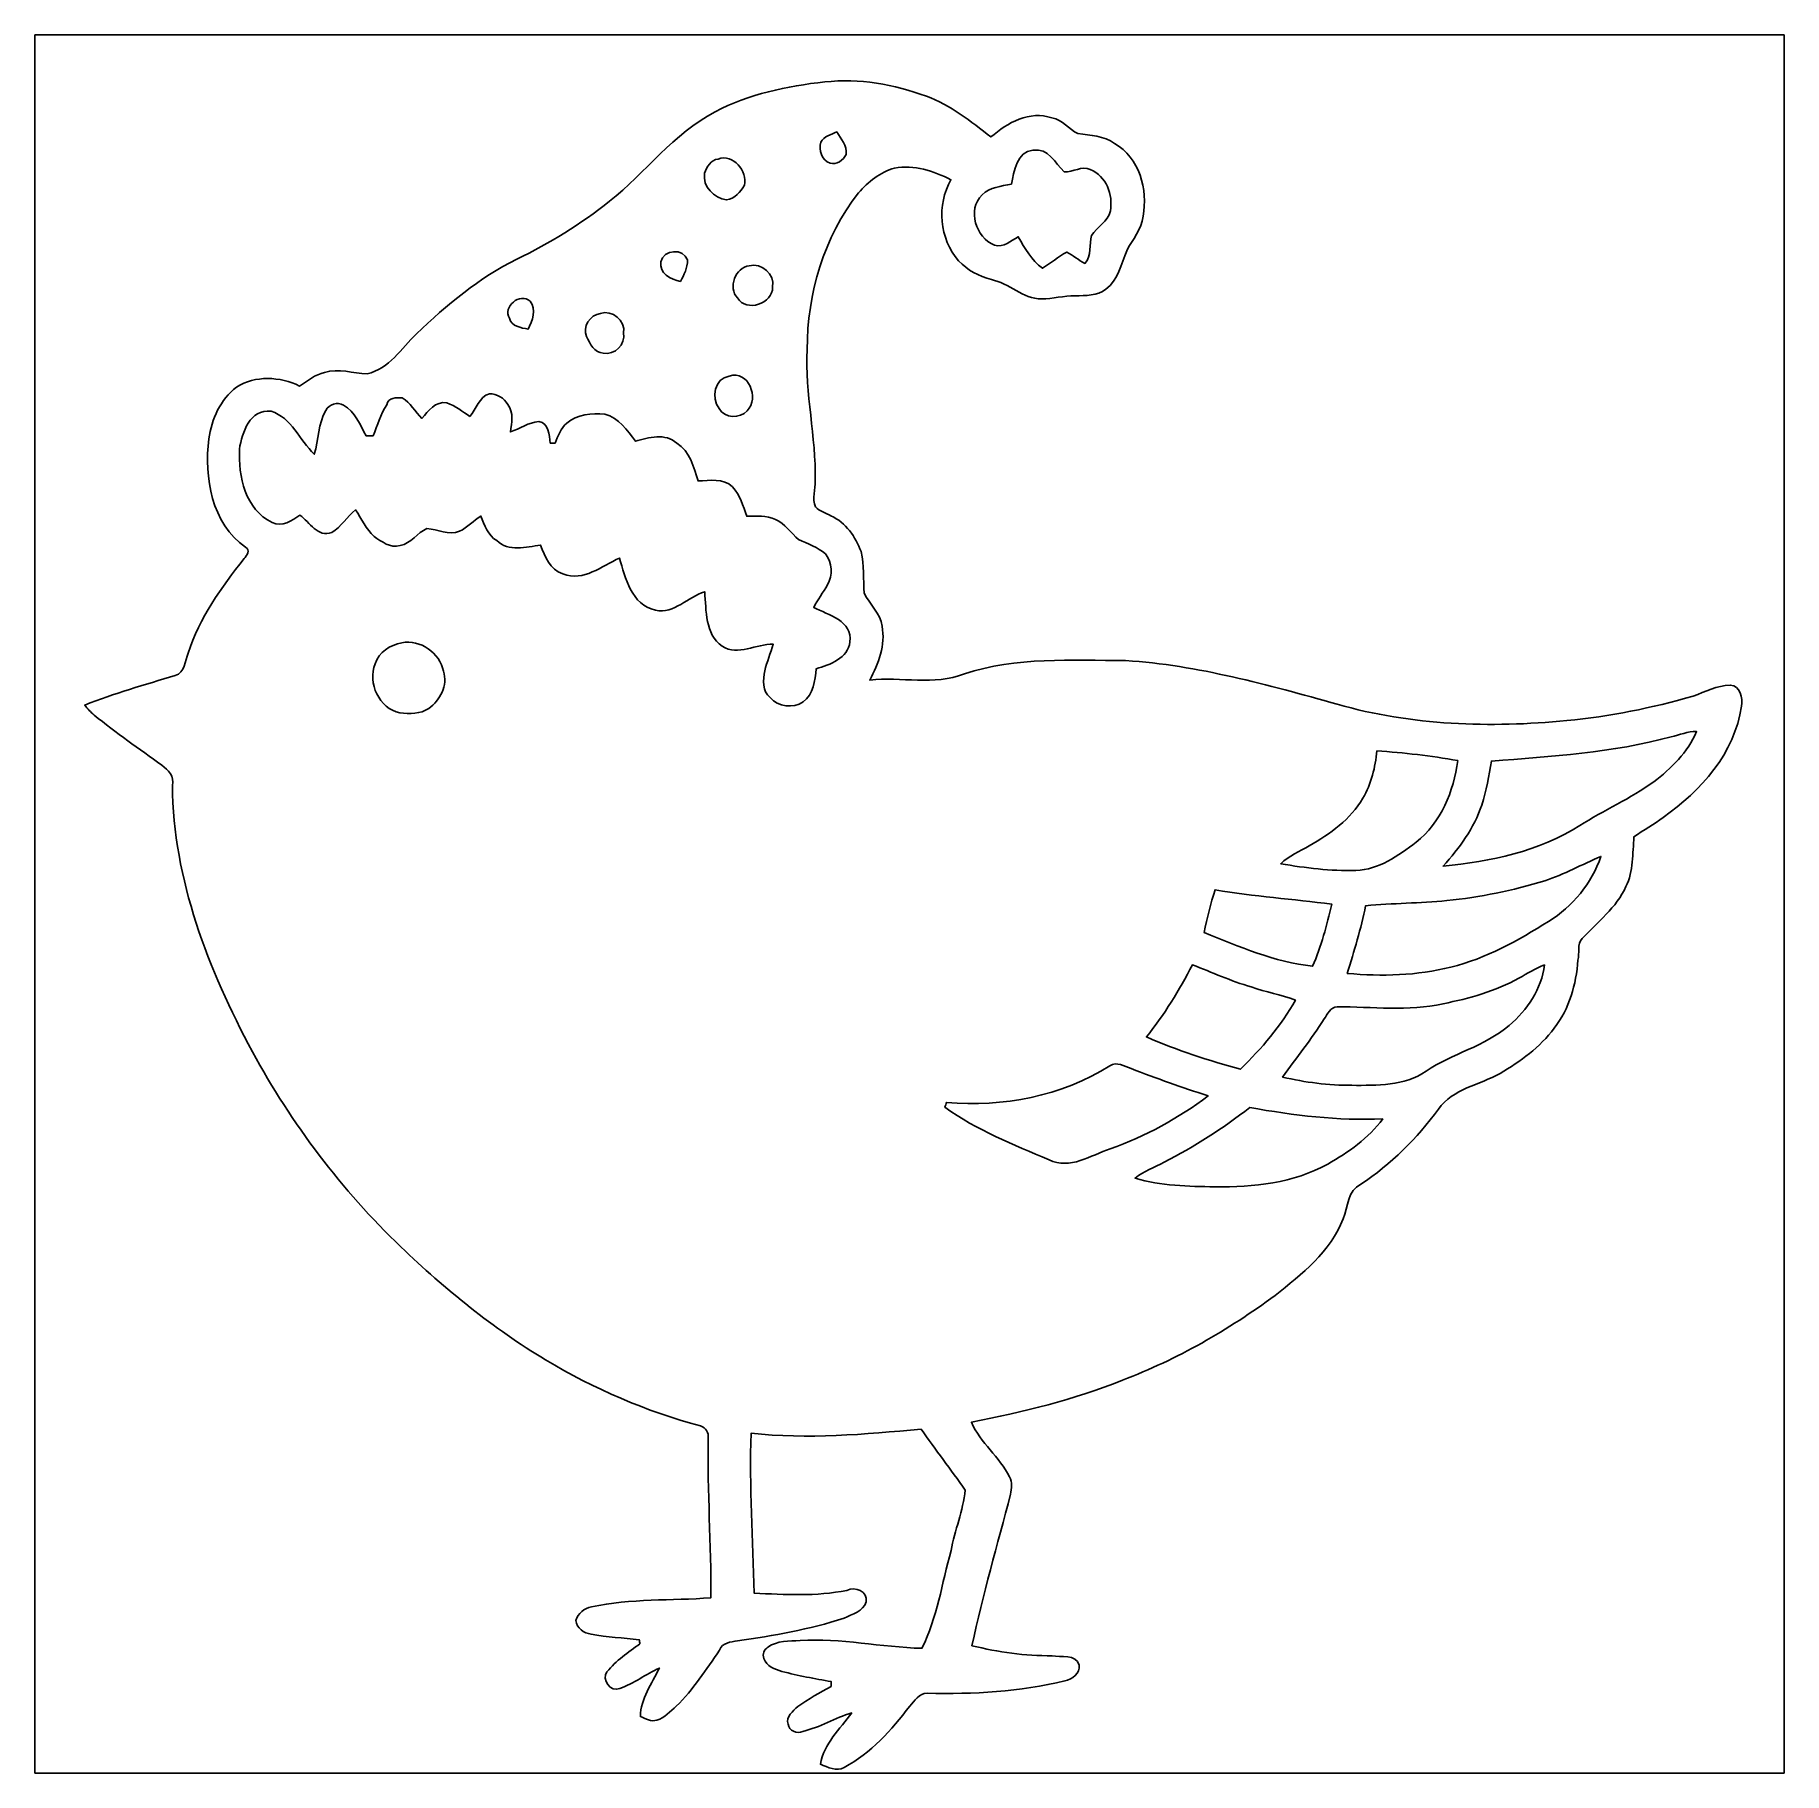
# Model space of a CAD drawing. Header units: centimetres. Extents: x -16.8 to 16.8, y -16.7 to 16.7.
import ezdxf

# ---------------------------------------------------------------- set-up
doc = ezdxf.new("R2010")
doc.units = ezdxf.units.CM
doc.header["$MEASUREMENT"] = 0
doc.layers.add('Layer 1', color=7, linetype='Continuous')

msp = doc.modelspace()

# ---------------------------------------------------------------- linework, layer by layer
at = {"layer": 'Layer 1', "color": 7}
for points, knots in [([(-16.77458, 16.66875), (-16.77458, 16.66875), (16.77458, 16.66875), (16.77458, 16.66875), (16.77458, 16.66875), (16.77458, 16.66875), (16.77458, -16.66875), (16.77458, -16.66875), (16.77458, -16.66875), (16.77458, -16.66875), (-16.77458, -16.66875), (-16.77458, -16.66875), (-16.77458, -16.66875), (-16.77458, -16.66875), (-16.77458, 16.66875), (-16.77458, 16.66875), (-16.77458, 16.66875), (-16.77458, 16.66875), (-16.77458, 16.66875), (-16.77458, 16.66875)], [0, 0, 0, 0, 0.16666667, 0.16666667, 0.16666667, 0.16666667, 0.33333333, 0.33333333, 0.33333333, 0.33333333, 0.5, 0.5, 0.5, 0.5, 0.66666667, 0.66666667, 0.66666667, 0.66666667, 1, 1, 1, 1]), ([(-1.62454, 15.7674), (-2.34985, 15.69156), (-3.07975, 15.53563), (-3.73027, 15.19555), (-3.73027, 15.19555), (-4.5272, 14.77786), (-5.0606, 14.02997), (-5.75522, 13.48105), (-5.75522, 13.48105), (-6.29849, 13.03655), (-6.90598, 12.67919), (-7.53251, 12.36662), (-7.53251, 12.36662), (-8.255, 12.01279), (-8.87659, 11.48821), (-9.4555, 10.93682), (-9.4555, 10.93682), (-9.74796, 10.65847), (-9.97797, 10.26125), (-10.40342, 10.17058), (-10.40342, 10.17058), (-10.67647, 10.17693), (-10.95128, 10.28065), (-11.22186, 10.19775), (-11.22186, 10.19775), (-11.40213, 10.15647), (-11.54501, 10.03053), (-11.69882, 9.93563), (-11.69882, 9.93563), (-12.0717, 10.11943), (-12.55395, 10.14307), (-12.91061, 9.91341), (-12.91061, 9.91341), (-13.21894, 9.67952), (-13.3858, 9.29852), (-13.44048, 8.92281), (-13.44048, 8.92281), (-13.53185, 8.18268), (-13.38898, 7.30109), (-12.73528, 6.84212), (-12.73528, 6.84212), (-12.63368, 6.79027), (-12.71305, 6.68408), (-12.76244, 6.62411), (-12.76244, 6.62411), (-13.2013, 6.07483), (-13.61581, 5.48711), (-13.83594, 4.81154), (-13.83594, 4.81154), (-13.9005, 4.66654), (-13.89486, 4.42948), (-14.08748, 4.38538), (-14.08748, 4.38538), (-14.66744, 4.20335), (-15.25482, 4.03966), (-15.81997, 3.81459), (-15.81997, 3.81459), (-15.76493, 3.7465), (-15.70673, 3.67983), (-15.63864, 3.62338), (-15.63864, 3.62338), (-15.21989, 3.28401), (-14.77821, 2.97497), (-14.33971, 2.66206), (-14.33971, 2.66206), (-14.21694, 2.57351), (-14.09806, 2.4451), (-14.13686, 2.27577), (-14.13686, 2.27577), (-14.12875, 0.46673), (-13.44366, -1.25695), (-12.60475, -2.83245), (-12.60475, -2.83245), (-11.85228, -4.2164), (-10.89096, -5.48746), (-9.75466, -6.57895), (-9.75466, -6.57895), (-8.90411, -7.38858), (-7.99006, -8.14141), (-6.97936, -8.7436), (-6.97936, -8.7436), (-6.05296, -9.29852), (-5.05248, -9.73455), (-4.00791, -10.01183), (-4.00791, -10.01183), (-3.9049, -10.039), (-3.85022, -10.14377), (-3.86115, -10.24608), (-3.86115, -10.24608), (-3.87738, -11.26666), (-3.80506, -12.28584), (-3.80824, -13.30607), (-3.80824, -13.30607), (-4.57129, -13.36781), (-5.34635, -13.3156), (-6.09776, -13.48281), (-6.09776, -13.48281), (-6.23253, -13.51068), (-6.3687, -13.60205), (-6.39833, -13.74387), (-6.39833, -13.74387), (-6.38704, -13.88957), (-6.24346, -13.98411), (-6.10905, -14.00739), (-6.10905, -14.00739), (-5.80355, -14.06278), (-5.4924, -14.07689), (-5.18372, -14.11182), (-5.18372, -14.11182), (-5.18089, -14.13122), (-5.17454, -14.17002), (-5.17137, -14.18908), (-5.17137, -14.18908), (-5.39186, -14.35594), (-5.6321, -14.50834), (-5.80249, -14.72953), (-5.80249, -14.72953), (-5.91644, -14.87629), (-5.73193, -15.12641), (-5.55731, -15.04809), (-5.55731, -15.04809), (-5.28849, -14.95072), (-5.05742, -14.77257), (-4.79707, -14.6558), (-4.79707, -14.6558), (-4.94277, -14.95531), (-5.15444, -15.23788), (-5.16255, -15.58537), (-5.16255, -15.58537), (-5.06236, -15.62135), (-4.95688, -15.69367), (-4.84646, -15.65416), (-4.84646, -15.65416), (-4.69618, -15.61006), (-4.58964, -15.48447), (-4.47287, -15.38852), (-4.47287, -15.38852), (-4.14655, -15.06996), (-3.90208, -14.68261), (-3.64384, -14.31008), (-3.64384, -14.31008), (-3.58775, -14.16156), (-3.42759, -14.15944), (-3.29777, -14.13228), (-3.29777, -14.13228), (-2.60879, -14.03632), (-1.91946, -13.9125), (-1.25589, -13.70048), (-1.25589, -13.70048), (-1.10349, -13.62146), (-0.88512, -13.56889), (-0.83114, -13.38404), (-0.83114, -13.38404), (-0.79763, -13.18789), (-1.04175, -13.08453), (-1.2005, -13.16567), (-1.2005, -13.16567), (-1.78682, -13.28385), (-2.38866, -13.24539), (-2.98203, -13.21823), (-2.98203, -13.21823), (-2.99861, -12.19588), (-3.07446, -11.17424), (-3.03953, -10.15189), (-3.03953, -10.15189), (-1.95298, -10.27007), (-0.86043, -10.17446), (0.22331, -10.07039), (0.22331, -10.07039), (0.49847, -10.46586), (0.79163, -10.84968), (1.06927, -11.24268), (1.06927, -11.24268), (1.0287, -11.63849), (0.86924, -12.01208), (0.79692, -12.40296), (0.79692, -12.40296), (0.62265, -13.02949), (0.53022, -13.68813), (0.23883, -14.27656), (0.23883, -14.27656), (-0.54363, -14.25504), (-1.31516, -14.07795), (-2.10009, -14.12734), (-2.10009, -14.12734), (-2.30576, -14.13898), (-2.53859, -14.12487), (-2.71427, -14.25399), (-2.71427, -14.25399), (-2.78342, -14.29949), (-2.82822, -14.38875), (-2.79435, -14.47024), (-2.79435, -14.47024), (-2.74391, -14.61876), (-2.58445, -14.67944), (-2.44687, -14.72036), (-2.44687, -14.72036), (-2.13501, -14.8015), (-1.81786, -14.85971), (-1.50036, -14.91403), (-1.50036, -14.91403), (-1.50107, -14.93696), (-1.50213, -14.98318), (-1.50283, -15.00611), (-1.50283, -15.00611), (-1.7205, -15.12711), (-1.93957, -15.2467), (-2.14207, -15.39205), (-2.14207, -15.39205), (-2.22991, -15.47989), (-2.3816, -15.58678), (-2.33045, -15.73071), (-2.33045, -15.73071), (-2.3114, -15.85807), (-2.16253, -15.92545), (-2.04435, -15.86936), (-2.04435, -15.86936), (-1.71732, -15.79704), (-1.42875, -15.60795), (-1.10666, -15.51693), (-1.10666, -15.51693), (-1.33597, -15.82385), (-1.64183, -16.10572), (-1.70744, -16.50083), (-1.70744, -16.50083), (-1.56739, -16.55692), (-1.40018, -16.64511), (-1.25236, -16.56221), (-1.25236, -16.56221), (-0.74048, -16.28599), (-0.3429, -15.84396), (0.00494, -15.38605), (0.00494, -15.38605), (0.09525, -15.2848), (0.18556, -15.13664), (0.33761, -15.13805), (0.33761, -15.13805), (1.22273, -15.16133), (2.11702, -15.10947), (2.98027, -14.90169), (2.98027, -14.90169), (3.11785, -14.87276), (3.28224, -14.75669), (3.25296, -14.59865), (3.25296, -14.59865), (3.19793, -14.38169), (2.89701, -14.45331), (2.73544, -14.41803), (2.73544, -14.41803), (2.21509, -14.42614), (1.70145, -14.34994), (1.19768, -14.22682), (1.19768, -14.22682), (1.40653, -13.24928), (1.68381, -12.2876), (1.94028, -11.32205), (1.94028, -11.32205), (1.95792, -11.21269), (1.97803, -11.08886), (1.91841, -10.99044), (1.91841, -10.99044), (1.72967, -10.6045), (1.35855, -10.3378), (1.18921, -9.93987), (1.18921, -9.93987), (2.17311, -9.74231), (3.15489, -9.51124), (4.08658, -9.1313), (4.08658, -9.1313), (5.13468, -8.73654), (6.11399, -8.1728), (7.01287, -7.50746), (7.01287, -7.50746), (7.5244, -7.09824), (8.08108, -6.67068), (8.31815, -6.03638), (8.31815, -6.03638), (8.41763, -5.81342), (8.39576, -5.49204), (8.65681, -5.37563), (8.65681, -5.37563), (9.23607, -4.99004), (9.73455, -4.49474), (10.14589, -3.93524), (10.14589, -3.93524), (10.42423, -3.53589), (10.93294, -3.47521), (11.3284, -3.24803), (11.3284, -3.24803), (11.7161, -3.01837), (12.09851, -2.75167), (12.36451, -2.3809), (12.36451, -2.3809), (12.65978, -2.01119), (12.78749, -1.54129), (12.821, -1.07633), (12.821, -1.07633), (12.86051, -0.94544), (12.79631, -0.76976), (12.9032, -0.66287), (12.9032, -0.66287), (13.19601, -0.34396), (13.56219, -0.07267), (13.74175, 0.33408), (13.74175, 0.33408), (13.8878, 0.62936), (13.86875, 0.96943), (13.89627, 1.2887), (13.89627, 1.2887), (14.08359, 1.41323), (14.27551, 1.53176), (14.4593, 1.66194), (14.4593, 1.66194), (15.17897, 2.16782), (15.82879, 2.89489), (15.95967, 3.79377), (15.95967, 3.79377), (15.98119, 3.94829), (15.94132, 4.19312), (15.74165, 4.20053), (15.74165, 4.20053), (15.49012, 4.19135), (15.26505, 4.06788), (15.03151, 3.98921), (15.03151, 3.98921), (14.24129, 3.75673), (13.42954, 3.6001), (12.61004, 3.51684), (12.61004, 3.51684), (11.13931, 3.37679), (9.63154, 3.4223), (8.2042, 3.83223), (8.2042, 3.83223), (6.87387, 4.20229), (5.5305, 4.57976), (4.14584, 4.67007), (4.14584, 4.67007), (3.11362, 4.6736), (2.04646, 4.74274), (1.05198, 4.41184), (1.05198, 4.41184), (0.46955, 4.18888), (-0.15769, 4.36069), (-0.762, 4.29472), (-0.762, 4.29472), (-0.59337, 4.60939), (-0.45403, 4.96605), (-0.52634, 5.32977), (-0.52634, 5.32977), (-0.55668, 5.57565), (-0.76235, 5.74781), (-0.86819, 5.95983), (-0.86819, 5.95983), (-0.89429, 6.22582), (-0.85831, 6.49923), (-0.92922, 6.75957), (-0.92922, 6.75957), (-1.03399, 7.04391), (-1.22202, 7.31802), (-1.50601, 7.44537), (-1.50601, 7.44537), (-1.60479, 7.50252), (-1.72191, 7.53427), (-1.80411, 7.61647), (-1.80411, 7.61647), (-1.87501, 7.77275), (-1.7974, 7.95408), (-1.80799, 8.11777), (-1.80799, 8.11777), (-1.79176, 8.96056), (-2.00625, 9.79276), (-1.9618, 10.63625), (-1.9618, 10.63625), (-1.96321, 11.70799), (-1.64077, 12.79243), (-0.97684, 13.64227), (-0.97684, 13.64227), (-0.79199, 13.85252), (-0.56127, 14.03703), (-0.28857, 14.11605), (-0.28857, 14.11605), (0.08925, 14.18731), (0.46108, 14.05643), (0.79551, 13.89309), (0.79551, 13.89309), (0.51858, 13.40802), (0.57221, 12.75962), (0.94262, 12.33699), (0.94262, 12.33699), (1.10913, 12.15743), (1.33491, 12.03995), (1.56986, 11.97751), (1.56986, 11.97751), (1.91241, 11.90978), (2.17064, 11.60639), (2.53259, 11.60568), (2.53259, 11.60568), (2.74849, 11.60992), (2.96016, 11.66848), (3.17712, 11.66389), (3.17712, 11.66389), (3.37644, 11.67589), (3.60045, 11.6586), (3.76484, 11.79336), (3.76484, 11.79336), (4.00297, 11.96763), (4.06012, 12.27208), (4.1656, 12.52855), (4.1656, 12.52855), (4.27567, 12.74551), (4.45276, 12.94024), (4.48028, 13.19142), (4.48028, 13.19142), (4.57588, 13.70471), (4.4136, 14.31678), (3.93347, 14.5863), (3.93347, 14.5863), (3.73098, 14.74047), (3.46957, 14.73906), (3.23144, 14.77786), (3.23144, 14.77786), (3.05611, 14.86288), (2.9337, 15.03856), (2.73297, 15.07807), (2.73297, 15.07807), (2.30752, 15.22518), (1.87784, 14.98565), (1.56316, 14.71224), (1.56316, 14.71224), (1.17546, 15.00893), (0.78811, 15.32467), (0.3235, 15.494), (0.3235, 15.494), (-0.29633, 15.7226), (-0.96344, 15.84325), (-1.62454, 15.7674)], [0, 0, 0, 0, 0.00909091, 0.00909091, 0.00909091, 0.00909091, 0.01818182, 0.01818182, 0.01818182, 0.01818182, 0.02727273, 0.02727273, 0.02727273, 0.02727273, 0.03636364, 0.03636364, 0.03636364, 0.03636364, 0.04545455, 0.04545455, 0.04545455, 0.04545455, 0.05454545, 0.05454545, 0.05454545, 0.05454545, 0.06363636, 0.06363636, 0.06363636, 0.06363636, 0.07272727, 0.07272727, 0.07272727, 0.07272727, 0.08181818, 0.08181818, 0.08181818, 0.08181818, 0.09090909, 0.09090909, 0.09090909, 0.09090909, 0.1, 0.1, 0.1, 0.1, 0.10909091, 0.10909091, 0.10909091, 0.10909091, 0.11818182, 0.11818182, 0.11818182, 0.11818182, 0.12727273, 0.12727273, 0.12727273, 0.12727273, 0.13636364, 0.13636364, 0.13636364, 0.13636364, 0.14545455, 0.14545455, 0.14545455, 0.14545455, 0.15454545, 0.15454545, 0.15454545, 0.15454545, 0.16363636, 0.16363636, 0.16363636, 0.16363636, 0.17272727, 0.17272727, 0.17272727, 0.17272727, 0.18181818, 0.18181818, 0.18181818, 0.18181818, 0.19090909, 0.19090909, 0.19090909, 0.19090909, 0.2, 0.2, 0.2, 0.2, 0.20909091, 0.20909091, 0.20909091, 0.20909091, 0.21818182, 0.21818182, 0.21818182, 0.21818182, 0.22727273, 0.22727273, 0.22727273, 0.22727273, 0.23636364, 0.23636364, 0.23636364, 0.23636364, 0.24545455, 0.24545455, 0.24545455, 0.24545455, 0.25454545, 0.25454545, 0.25454545, 0.25454545, 0.26363636, 0.26363636, 0.26363636, 0.26363636, 0.27272727, 0.27272727, 0.27272727, 0.27272727, 0.28181818, 0.28181818, 0.28181818, 0.28181818, 0.29090909, 0.29090909, 0.29090909, 0.29090909, 0.3, 0.3, 0.3, 0.3, 0.30909091, 0.30909091, 0.30909091, 0.30909091, 0.31818182, 0.31818182, 0.31818182, 0.31818182, 0.32727273, 0.32727273, 0.32727273, 0.32727273, 0.33636364, 0.33636364, 0.33636364, 0.33636364, 0.34545455, 0.34545455, 0.34545455, 0.34545455, 0.35454545, 0.35454545, 0.35454545, 0.35454545, 0.36363636, 0.36363636, 0.36363636, 0.36363636, 0.37272727, 0.37272727, 0.37272727, 0.37272727, 0.38181818, 0.38181818, 0.38181818, 0.38181818, 0.39090909, 0.39090909, 0.39090909, 0.39090909, 0.4, 0.4, 0.4, 0.4, 0.40909091, 0.40909091, 0.40909091, 0.40909091, 0.41818182, 0.41818182, 0.41818182, 0.41818182, 0.42727273, 0.42727273, 0.42727273, 0.42727273, 0.43636364, 0.43636364, 0.43636364, 0.43636364, 0.44545455, 0.44545455, 0.44545455, 0.44545455, 0.45454545, 0.45454545, 0.45454545, 0.45454545, 0.46363636, 0.46363636, 0.46363636, 0.46363636, 0.47272727, 0.47272727, 0.47272727, 0.47272727, 0.48181818, 0.48181818, 0.48181818, 0.48181818, 0.49090909, 0.49090909, 0.49090909, 0.49090909, 0.5, 0.5, 0.5, 0.5, 0.50909091, 0.50909091, 0.50909091, 0.50909091, 0.51818182, 0.51818182, 0.51818182, 0.51818182, 0.52727273, 0.52727273, 0.52727273, 0.52727273, 0.53636364, 0.53636364, 0.53636364, 0.53636364, 0.54545455, 0.54545455, 0.54545455, 0.54545455, 0.55454545, 0.55454545, 0.55454545, 0.55454545, 0.56363636, 0.56363636, 0.56363636, 0.56363636, 0.57272727, 0.57272727, 0.57272727, 0.57272727, 0.58181818, 0.58181818, 0.58181818, 0.58181818, 0.59090909, 0.59090909, 0.59090909, 0.59090909, 0.6, 0.6, 0.6, 0.6, 0.60909091, 0.60909091, 0.60909091, 0.60909091, 0.61818182, 0.61818182, 0.61818182, 0.61818182, 0.62727273, 0.62727273, 0.62727273, 0.62727273, 0.63636364, 0.63636364, 0.63636364, 0.63636364, 0.64545455, 0.64545455, 0.64545455, 0.64545455, 0.65454545, 0.65454545, 0.65454545, 0.65454545, 0.66363636, 0.66363636, 0.66363636, 0.66363636, 0.67272727, 0.67272727, 0.67272727, 0.67272727, 0.68181818, 0.68181818, 0.68181818, 0.68181818, 0.69090909, 0.69090909, 0.69090909, 0.69090909, 0.7, 0.7, 0.7, 0.7, 0.70909091, 0.70909091, 0.70909091, 0.70909091, 0.71818182, 0.71818182, 0.71818182, 0.71818182, 0.72727273, 0.72727273, 0.72727273, 0.72727273, 0.73636364, 0.73636364, 0.73636364, 0.73636364, 0.74545455, 0.74545455, 0.74545455, 0.74545455, 0.75454545, 0.75454545, 0.75454545, 0.75454545, 0.76363636, 0.76363636, 0.76363636, 0.76363636, 0.77272727, 0.77272727, 0.77272727, 0.77272727, 0.78181818, 0.78181818, 0.78181818, 0.78181818, 0.79090909, 0.79090909, 0.79090909, 0.79090909, 0.8, 0.8, 0.8, 0.8, 0.80909091, 0.80909091, 0.80909091, 0.80909091, 0.81818182, 0.81818182, 0.81818182, 0.81818182, 0.82727273, 0.82727273, 0.82727273, 0.82727273, 0.83636364, 0.83636364, 0.83636364, 0.83636364, 0.84545455, 0.84545455, 0.84545455, 0.84545455, 0.85454545, 0.85454545, 0.85454545, 0.85454545, 0.86363636, 0.86363636, 0.86363636, 0.86363636, 0.87272727, 0.87272727, 0.87272727, 0.87272727, 0.88181818, 0.88181818, 0.88181818, 0.88181818, 0.89090909, 0.89090909, 0.89090909, 0.89090909, 0.9, 0.9, 0.9, 0.9, 0.90909091, 0.90909091, 0.90909091, 0.90909091, 0.91818182, 0.91818182, 0.91818182, 0.91818182, 0.92727273, 0.92727273, 0.92727273, 0.92727273, 0.93636364, 0.93636364, 0.93636364, 0.93636364, 0.94545455, 0.94545455, 0.94545455, 0.94545455, 0.95454545, 0.95454545, 0.95454545, 0.95454545, 0.96363636, 0.96363636, 0.96363636, 0.96363636, 0.97272727, 0.97272727, 0.97272727, 0.97272727, 0.98181818, 0.98181818, 0.98181818, 0.98181818, 1, 1, 1, 1]), ([(-1.70286, 14.61276), (-1.64606, 14.72988), (-1.49754, 14.75493), (-1.39594, 14.81102), (-1.39594, 14.81102), (-1.31798, 14.67626), (-1.19239, 14.55138), (-1.21779, 14.37922), (-1.21779, 14.37922), (-1.26612, 14.26704), (-1.39876, 14.17285), (-1.52365, 14.20918), (-1.52365, 14.20918), (-1.67958, 14.26563), (-1.74413, 14.46142), (-1.70286, 14.61276)], [0, 0, 0, 0, 0.2, 0.2, 0.2, 0.2, 0.4, 0.4, 0.4, 0.4, 0.6, 0.6, 0.6, 0.6, 1, 1, 1, 1]), ([(2.36855, 14.46001), (2.66629, 14.50305), (2.79118, 14.21553), (2.96721, 14.04232), (2.96721, 14.04232), (3.13619, 14.02821), (3.30341, 14.17144), (3.46851, 14.08853), (3.46851, 14.08853), (3.77649, 13.964), (3.90701, 13.60135), (3.85339, 13.29267), (3.85339, 13.29267), (3.80471, 13.09017), (3.59869, 12.98857), (3.48932, 12.82347), (3.48932, 12.82347), (3.44311, 12.64708), (3.49568, 12.43471), (3.36479, 12.2876), (3.36479, 12.2876), (3.24026, 12.34687), (3.14007, 12.44671), (3.01484, 12.50315), (3.01484, 12.50315), (2.85115, 12.41354), (2.70581, 12.29325), (2.54847, 12.19341), (2.54847, 12.19341), (2.33927, 12.34863), (2.21544, 12.58006), (2.08456, 12.79878), (2.08456, 12.79878), (1.94204, 12.72258), (1.80728, 12.58499), (1.62983, 12.6365), (1.62983, 12.6365), (1.27388, 12.77796), (1.09926, 13.32159), (1.39347, 13.59958), (1.39347, 13.59958), (1.53776, 13.75339), (1.76071, 13.76574), (1.95404, 13.80913), (1.95404, 13.80913), (2.00978, 14.04832), (2.05281, 14.4339), (2.36855, 14.46001)], [0, 0, 0, 0, 0.07692308, 0.07692308, 0.07692308, 0.07692308, 0.15384615, 0.15384615, 0.15384615, 0.15384615, 0.23076923, 0.23076923, 0.23076923, 0.23076923, 0.30769231, 0.30769231, 0.30769231, 0.30769231, 0.38461538, 0.38461538, 0.38461538, 0.38461538, 0.46153846, 0.46153846, 0.46153846, 0.46153846, 0.53846154, 0.53846154, 0.53846154, 0.53846154, 0.61538462, 0.61538462, 0.61538462, 0.61538462, 0.69230769, 0.69230769, 0.69230769, 0.69230769, 0.76923077, 0.76923077, 0.76923077, 0.76923077, 0.84615385, 0.84615385, 0.84615385, 0.84615385, 1, 1, 1, 1]), ([(-3.67136, 14.28962), (-3.38102, 14.39827), (-3.10691, 14.05572), (-3.16724, 13.78656), (-3.16724, 13.78656), (-3.23674, 13.65603), (-3.35774, 13.52973), (-3.51014, 13.50645), (-3.51014, 13.50645), (-3.75073, 13.53397), (-3.97157, 13.76433), (-3.93241, 14.01833), (-3.93241, 14.01833), (-3.89467, 14.14286), (-3.80859, 14.26916), (-3.67136, 14.28962)], [0, 0, 0, 0, 0.2, 0.2, 0.2, 0.2, 0.4, 0.4, 0.4, 0.4, 0.6, 0.6, 0.6, 0.6, 1, 1, 1, 1]), ([(-4.76814, 12.31794), (-4.71911, 12.55501), (-4.33246, 12.58535), (-4.2612, 12.35287), (-4.2612, 12.35287), (-4.25133, 12.20117), (-4.32717, 12.06994), (-4.39385, 11.94153), (-4.39385, 11.94153), (-4.57306, 11.97222), (-4.81154, 12.10063), (-4.76814, 12.31794)], [0, 0, 0, 0, 0.25, 0.25, 0.25, 0.25, 0.5, 0.5, 0.5, 0.5, 1, 1, 1, 1]), ([(-3.07305, 12.24351), (-2.83669, 12.30136), (-2.58092, 12.07982), (-2.62537, 11.83393), (-2.62537, 11.83393), (-2.62008, 11.51396), (-3.12914, 11.34286), (-3.29812, 11.62403), (-3.29812, 11.62403), (-3.48756, 11.82335), (-3.33975, 12.20929), (-3.07305, 12.24351)], [0, 0, 0, 0, 0.25, 0.25, 0.25, 0.25, 0.5, 0.5, 0.5, 0.5, 1, 1, 1, 1]), ([(-7.67574, 11.23456), (-7.80556, 11.45399), (-7.47113, 11.73939), (-7.27745, 11.56053), (-7.27745, 11.56053), (-7.14587, 11.40672), (-7.23653, 11.182), (-7.31591, 11.02431), (-7.31591, 11.02431), (-7.44926, 11.05711), (-7.63235, 11.07228), (-7.67574, 11.23456)], [0, 0, 0, 0, 0.25, 0.25, 0.25, 0.25, 0.5, 0.5, 0.5, 0.5, 1, 1, 1, 1]), ([(-5.92984, 11.3284), (-5.71077, 11.40072), (-5.43842, 11.19293), (-5.48534, 10.95375), (-5.48534, 10.95375), (-5.44124, 10.73221), (-5.65256, 10.52054), (-5.8741, 10.56569), (-5.8741, 10.56569), (-6.04308, 10.57169), (-6.13163, 10.7509), (-6.19301, 10.88319), (-6.19301, 10.88319), (-6.28086, 11.06911), (-6.12387, 11.30159), (-5.92984, 11.3284)], [0, 0, 0, 0, 0.2, 0.2, 0.2, 0.2, 0.4, 0.4, 0.4, 0.4, 0.6, 0.6, 0.6, 0.6, 1, 1, 1, 1]), ([(-3.45934, 10.12507), (-3.08469, 10.24855), (-2.87831, 9.70245), (-3.11115, 9.46115), (-3.11115, 9.46115), (-3.25402, 9.30875), (-3.54718, 9.31086), (-3.6516, 9.50666), (-3.6516, 9.50666), (-3.81035, 9.71162), (-3.7405, 10.0838), (-3.45934, 10.12507)], [0, 0, 0, 0, 0.25, 0.25, 0.25, 0.25, 0.5, 0.5, 0.5, 0.5, 1, 1, 1, 1]), ([(-8.43315, 9.35108), (-8.30933, 9.49607), (-8.25465, 9.72679), (-8.05709, 9.78711), (-8.05709, 9.78711), (-7.91986, 9.78817), (-7.76958, 9.70351), (-7.70749, 9.57862), (-7.70749, 9.57862), (-7.58261, 9.42516), (-7.63552, 9.22902), (-7.65493, 9.05369), (-7.65493, 9.05369), (-7.47289, 9.11719), (-7.30568, 9.23784), (-7.112, 9.25689), (-7.112, 9.25689), (-6.9155, 9.22584), (-6.9155, 8.99442), (-6.8901, 8.84061), (-6.8901, 8.84061), (-6.86753, 8.84026), (-6.82202, 8.84026), (-6.79909, 8.84026), (-6.79909, 8.84026), (-6.74088, 8.97502), (-6.6929, 9.1246), (-6.57543, 9.22161), (-6.57543, 9.22161), (-6.37752, 9.39553), (-6.09177, 9.4107), (-5.842, 9.39729), (-5.842, 9.39729), (-5.57918, 9.32603), (-5.4102, 9.0872), (-5.25851, 8.87589), (-5.25851, 8.87589), (-5.00027, 8.94574), (-4.6863, 9.04205), (-4.46229, 8.83708), (-4.46229, 8.83708), (-4.21393, 8.68327), (-4.13526, 8.37671), (-4.05659, 8.11601), (-4.05659, 8.11601), (-3.83293, 8.11989), (-3.57329, 8.17704), (-3.39337, 8.00171), (-3.39337, 8.00171), (-3.25014, 7.84507), (-3.19158, 7.63341), (-3.12279, 7.43761), (-3.12279, 7.43761), (-2.93758, 7.44008), (-2.74285, 7.45843), (-2.56999, 7.37694), (-2.56999, 7.37694), (-2.38548, 7.29615), (-2.27824, 7.11271), (-2.12654, 6.98994), (-2.12654, 6.98994), (-1.9498, 6.91162), (-1.75895, 6.8453), (-1.61255, 6.71371), (-1.61255, 6.71371), (-1.48131, 6.55179), (-1.46614, 6.30132), (-1.57198, 6.1214), (-1.57198, 6.1214), (-1.6577, 5.975), (-1.7593, 5.83777), (-1.83621, 5.68607), (-1.83621, 5.68607), (-1.56069, 5.54567), (-1.08303, 5.43172), (-1.14265, 5.02638), (-1.14265, 5.02638), (-1.17581, 4.71523), (-1.53106, 4.58717), (-1.78717, 4.51344), (-1.78717, 4.51344), (-1.81857, 4.28837), (-1.83903, 4.02308), (-2.04047, 3.87632), (-2.04047, 3.87632), (-2.23344, 3.74932), (-2.52236, 3.77613), (-2.67159, 3.96064), (-2.67159, 3.96064), (-2.82893, 4.08164), (-2.81305, 4.2986), (-2.7753, 4.47252), (-2.7753, 4.47252), (-2.7365, 4.64679), (-2.66312, 4.81083), (-2.61197, 4.98122), (-2.61197, 4.98122), (-2.94111, 4.99463), (-3.28683, 4.74663), (-3.59339, 4.94383), (-3.59339, 4.94383), (-3.92712, 5.18513), (-3.89643, 5.62504), (-3.92853, 5.98876), (-3.92853, 5.98876), (-4.25662, 5.8928), (-4.50215, 5.55766), (-4.87504, 5.63633), (-4.87504, 5.63633), (-5.33047, 5.73969), (-5.45324, 6.25052), (-5.56225, 6.63504), (-5.56225, 6.63504), (-5.91044, 6.4837), (-6.2424, 6.17573), (-6.65057, 6.33236), (-6.65057, 6.33236), (-6.89857, 6.41174), (-6.99558, 6.66327), (-7.07531, 6.88446), (-7.07531, 6.88446), (-7.35612, 6.84212), (-7.68738, 6.7504), (-7.91739, 6.97054), (-7.91739, 6.97054), (-8.08743, 7.07425), (-8.15164, 7.26828), (-8.22078, 7.4422), (-8.22078, 7.4422), (-8.35907, 7.3473), (-8.48043, 7.2263), (-8.62965, 7.14834), (-8.62965, 7.14834), (-8.84026, 7.06296), (-9.04769, 7.18714), (-9.25618, 7.20125), (-9.25618, 7.20125), (-9.4428, 7.12364), (-9.55957, 6.91268), (-9.76948, 6.87811), (-9.76948, 6.87811), (-9.96174, 6.81567), (-10.12366, 6.9536), (-10.26971, 7.05203), (-10.26971, 7.05203), (-10.42353, 7.19279), (-10.50854, 7.38964), (-10.62496, 7.55968), (-10.62496, 7.55968), (-10.78759, 7.42738), (-10.89766, 7.23477), (-11.07969, 7.12682), (-11.07969, 7.12682), (-11.35098, 7.02239), (-11.50655, 7.32578), (-11.69141, 7.45808), (-11.69141, 7.45808), (-11.8424, 7.35506), (-12.03713, 7.2196), (-12.2241, 7.31979), (-12.2241, 7.31979), (-12.74374, 7.55897), (-12.87251, 8.2109), (-12.8524, 8.72702), (-12.8524, 8.72702), (-12.80478, 9.04628), (-12.64814, 9.49713), (-12.24633, 9.45021), (-12.24633, 9.45021), (-11.84839, 9.33309), (-11.69811, 8.89353), (-11.41659, 8.62789), (-11.41659, 8.62789), (-11.33016, 8.90482), (-11.34392, 9.21244), (-11.19681, 9.46891), (-11.19681, 9.46891), (-11.13437, 9.58709), (-10.97351, 9.63648), (-10.85638, 9.56945), (-10.85638, 9.56945), (-10.6299, 9.44668), (-10.54065, 9.18951), (-10.42, 8.9789), (-10.42, 8.9789), (-10.37625, 8.97961), (-10.33251, 8.98031), (-10.28876, 8.98102), (-10.28876, 8.98102), (-10.20692, 9.17998), (-10.14589, 9.39024), (-10.02736, 9.57262), (-10.02736, 9.57262), (-10.0009, 9.71409), (-9.83791, 9.71903), (-9.73208, 9.7088), (-9.73208, 9.7088), (-9.56874, 9.62096), (-9.4869, 9.43751), (-9.35284, 9.31369), (-9.35284, 9.31369), (-9.23043, 9.45868), (-9.09461, 9.64953), (-8.87377, 9.61249), (-8.87377, 9.61249), (-8.71149, 9.55569), (-8.57426, 9.44633), (-8.43315, 9.35108)], [0, 0, 0, 0, 0.01886792, 0.01886792, 0.01886792, 0.01886792, 0.03773585, 0.03773585, 0.03773585, 0.03773585, 0.05660377, 0.05660377, 0.05660377, 0.05660377, 0.0754717, 0.0754717, 0.0754717, 0.0754717, 0.09433962, 0.09433962, 0.09433962, 0.09433962, 0.11320755, 0.11320755, 0.11320755, 0.11320755, 0.13207547, 0.13207547, 0.13207547, 0.13207547, 0.1509434, 0.1509434, 0.1509434, 0.1509434, 0.16981132, 0.16981132, 0.16981132, 0.16981132, 0.18867925, 0.18867925, 0.18867925, 0.18867925, 0.20754717, 0.20754717, 0.20754717, 0.20754717, 0.22641509, 0.22641509, 0.22641509, 0.22641509, 0.24528302, 0.24528302, 0.24528302, 0.24528302, 0.26415094, 0.26415094, 0.26415094, 0.26415094, 0.28301887, 0.28301887, 0.28301887, 0.28301887, 0.30188679, 0.30188679, 0.30188679, 0.30188679, 0.32075472, 0.32075472, 0.32075472, 0.32075472, 0.33962264, 0.33962264, 0.33962264, 0.33962264, 0.35849057, 0.35849057, 0.35849057, 0.35849057, 0.37735849, 0.37735849, 0.37735849, 0.37735849, 0.39622642, 0.39622642, 0.39622642, 0.39622642, 0.41509434, 0.41509434, 0.41509434, 0.41509434, 0.43396226, 0.43396226, 0.43396226, 0.43396226, 0.45283019, 0.45283019, 0.45283019, 0.45283019, 0.47169811, 0.47169811, 0.47169811, 0.47169811, 0.49056604, 0.49056604, 0.49056604, 0.49056604, 0.50943396, 0.50943396, 0.50943396, 0.50943396, 0.52830189, 0.52830189, 0.52830189, 0.52830189, 0.54716981, 0.54716981, 0.54716981, 0.54716981, 0.56603774, 0.56603774, 0.56603774, 0.56603774, 0.58490566, 0.58490566, 0.58490566, 0.58490566, 0.60377358, 0.60377358, 0.60377358, 0.60377358, 0.62264151, 0.62264151, 0.62264151, 0.62264151, 0.64150943, 0.64150943, 0.64150943, 0.64150943, 0.66037736, 0.66037736, 0.66037736, 0.66037736, 0.67924528, 0.67924528, 0.67924528, 0.67924528, 0.69811321, 0.69811321, 0.69811321, 0.69811321, 0.71698113, 0.71698113, 0.71698113, 0.71698113, 0.73584906, 0.73584906, 0.73584906, 0.73584906, 0.75471698, 0.75471698, 0.75471698, 0.75471698, 0.77358491, 0.77358491, 0.77358491, 0.77358491, 0.79245283, 0.79245283, 0.79245283, 0.79245283, 0.81132075, 0.81132075, 0.81132075, 0.81132075, 0.83018868, 0.83018868, 0.83018868, 0.83018868, 0.8490566, 0.8490566, 0.8490566, 0.8490566, 0.86792453, 0.86792453, 0.86792453, 0.86792453, 0.88679245, 0.88679245, 0.88679245, 0.88679245, 0.90566038, 0.90566038, 0.90566038, 0.90566038, 0.9245283, 0.9245283, 0.9245283, 0.9245283, 0.94339623, 0.94339623, 0.94339623, 0.94339623, 0.96226415, 0.96226415, 0.96226415, 0.96226415, 1, 1, 1, 1]), ([(-9.73878, 5.00909), (-9.38389, 5.08635), (-9.00853, 4.81189), (-8.93974, 4.4637), (-8.93974, 4.4637), (-8.85225, 4.19664), (-9.00254, 3.90807), (-9.21808, 3.75144), (-9.21808, 3.75144), (-9.38071, 3.64278), (-9.59097, 3.64419), (-9.77759, 3.66466), (-9.77759, 3.66466), (-10.17129, 3.75179), (-10.39742, 4.23757), (-10.25102, 4.60587), (-10.25102, 4.60587), (-10.18575, 4.83094), (-9.95856, 4.96958), (-9.73878, 5.00909)], [0, 0, 0, 0, 0.16666667, 0.16666667, 0.16666667, 0.16666667, 0.33333333, 0.33333333, 0.33333333, 0.33333333, 0.5, 0.5, 0.5, 0.5, 0.66666667, 0.66666667, 0.66666667, 0.66666667, 1, 1, 1, 1]), ([(14.61029, 3.20781), (14.77081, 3.24273), (14.9292, 3.31364), (15.09677, 3.30694), (15.09677, 3.30694), (14.93344, 2.91006), (14.60712, 2.60209), (14.27515, 2.34139), (14.27515, 2.34139), (13.82607, 2.02353), (13.32089, 1.79705), (12.85628, 1.50354), (12.85628, 1.50354), (12.07311, 1.01106), (11.14637, 0.80892), (10.23549, 0.72708), (10.23549, 0.72708), (10.54806, 1.07033), (10.82746, 1.4545), (10.97668, 1.89865), (10.97668, 1.89865), (11.06593, 2.17346), (11.1125, 2.45886), (11.16083, 2.74249), (11.16083, 2.74249), (12.31759, 2.82857), (13.48599, 2.90054), (14.61029, 3.20781)], [0, 0, 0, 0, 0.125, 0.125, 0.125, 0.125, 0.25, 0.25, 0.25, 0.25, 0.375, 0.375, 0.375, 0.375, 0.5, 0.5, 0.5, 0.5, 0.625, 0.625, 0.625, 0.625, 0.75, 0.75, 0.75, 0.75, 1, 1, 1, 1]), ([(8.96338, 2.93934), (9.48302, 2.89983), (10.00337, 2.84515), (10.5156, 2.75026), (10.5156, 2.75026), (10.44081, 2.15935), (10.19034, 1.56351), (9.71762, 1.18357), (9.71762, 1.18357), (9.37577, 0.93098), (9.00359, 0.65476), (8.5598, 0.64311), (8.5598, 0.64311), (8.07755, 0.63077), (7.59566, 0.69074), (7.12117, 0.77153), (7.12117, 0.77153), (7.27534, 0.92781), (7.48524, 1.00436), (7.66939, 1.11619), (7.66939, 1.11619), (8.06732, 1.34585), (8.46349, 1.62243), (8.69456, 2.03059), (8.69456, 2.03059), (8.86213, 2.30399), (8.93516, 2.62326), (8.96338, 2.93934)], [0, 0, 0, 0, 0.125, 0.125, 0.125, 0.125, 0.25, 0.25, 0.25, 0.25, 0.375, 0.375, 0.375, 0.375, 0.5, 0.5, 0.5, 0.5, 0.625, 0.625, 0.625, 0.625, 0.75, 0.75, 0.75, 0.75, 1, 1, 1, 1]), ([(12.18459, 0.44591), (12.55854, 0.5655), (12.90073, 0.76024), (13.26127, 0.91158), (13.26127, 0.91158), (13.08735, 0.39264), (12.72011, -0.0448), (12.25832, -0.33408), (12.25832, -0.33408), (11.67377, -0.70026), (11.05994, -1.04599), (10.38401, -1.21003), (10.38401, -1.21003), (9.73667, -1.37336), (9.05969, -1.39241), (8.39752, -1.33138), (8.39752, -1.33138), (8.52876, -0.90241), (8.65999, -0.47308), (8.74995, -0.03281), (8.74995, -0.03281), (9.26853, 0.0127), (9.78958, 0.01552), (10.30781, 0.06491), (10.30781, 0.06491), (10.94352, 0.13123), (11.57358, 0.25788), (12.18459, 0.44591)], [0, 0, 0, 0, 0.125, 0.125, 0.125, 0.125, 0.25, 0.25, 0.25, 0.25, 0.375, 0.375, 0.375, 0.375, 0.5, 0.5, 0.5, 0.5, 0.625, 0.625, 0.625, 0.625, 0.75, 0.75, 0.75, 0.75, 1, 1, 1, 1]), ([(5.86281, 0.27234), (6.60435, 0.14288), (7.35647, 0.09454), (8.10154, -0.00353), (8.10154, -0.00353), (8.00347, -0.40781), (7.90081, -0.81209), (7.73183, -1.1938), (7.73183, -1.1938), (7.00476, -1.10949), (6.32072, -0.82233), (5.64974, -0.54434), (5.64974, -0.54434), (5.709, -0.26917), (5.77356, 0.00529), (5.86281, 0.27234)], [0, 0, 0, 0, 0.2, 0.2, 0.2, 0.2, 0.4, 0.4, 0.4, 0.4, 0.6, 0.6, 0.6, 0.6, 1, 1, 1, 1]), ([(5.42643, -1.16699), (5.80143, -1.31092), (6.16832, -1.47708), (6.55461, -1.59138), (6.55461, -1.59138), (6.83295, -1.69086), (7.12646, -1.7399), (7.40339, -1.84326), (7.40339, -1.84326), (7.12646, -2.33962), (6.75181, -2.76895), (6.35212, -3.16936), (6.35212, -3.16936), (5.73687, -3.0039), (5.12974, -2.80317), (4.54448, -2.55058), (4.54448, -2.55058), (4.88703, -2.12196), (5.1756, -1.65453), (5.42643, -1.16699)], [0, 0, 0, 0, 0.16666667, 0.16666667, 0.16666667, 0.16666667, 0.33333333, 0.33333333, 0.33333333, 0.33333333, 0.5, 0.5, 0.5, 0.5, 0.66666667, 0.66666667, 0.66666667, 0.66666667, 1, 1, 1, 1]), ([(11.69035, -1.42169), (11.85157, -1.33526), (12.00503, -1.23049), (12.1793, -1.16981), (12.1793, -1.16981), (12.12356, -1.62842), (11.85051, -2.03835), (11.4995, -2.32869), (11.4995, -2.32869), (11.03454, -2.73191), (10.41329, -2.86667), (9.90741, -3.20569), (9.90741, -3.20569), (9.49537, -3.49568), (8.96408, -3.47874), (8.48395, -3.47804), (8.48395, -3.47804), (8.03663, -3.48121), (7.59142, -3.41877), (7.15539, -3.3214), (7.15539, -3.3214), (7.41715, -2.94569), (7.71243, -2.59362), (7.95161, -2.20204), (7.95161, -2.20204), (8.0197, -2.12125), (8.07367, -1.97203), (8.20067, -1.96956), (8.20067, -1.96956), (8.8773, -1.97344), (9.56733, -2.06163), (10.23514, -1.91206), (10.23514, -1.91206), (10.73856, -1.81469), (11.24056, -1.67287), (11.69035, -1.42169)], [0, 0, 0, 0, 0.1, 0.1, 0.1, 0.1, 0.2, 0.2, 0.2, 0.2, 0.3, 0.3, 0.3, 0.3, 0.4, 0.4, 0.4, 0.4, 0.5, 0.5, 0.5, 0.5, 0.6, 0.6, 0.6, 0.6, 0.7, 0.7, 0.7, 0.7, 0.8, 0.8, 0.8, 0.8, 1, 1, 1, 1]), ([(3.84316, -3.10233), (3.97263, -3.01025), (4.11974, -3.12067), (4.24991, -3.15489), (4.24991, -3.15489), (4.73569, -3.34786), (5.23028, -3.51508), (5.72594, -3.68018), (5.72594, -3.68018), (5.15796, -4.11374), (4.52367, -4.45417), (3.85198, -4.69547), (3.85198, -4.69547), (3.47557, -4.81859), (3.0801, -5.10505), (2.67617, -4.90502), (2.67617, -4.90502), (1.99002, -4.61327), (1.28799, -4.33987), (0.67945, -3.89819), (0.67945, -3.89819), (0.68686, -3.87456), (0.70167, -3.82764), (0.70908, -3.80436), (0.70908, -3.80436), (1.79035, -3.89961), (2.92029, -3.69041), (3.84316, -3.10233)], [0, 0, 0, 0, 0.125, 0.125, 0.125, 0.125, 0.25, 0.25, 0.25, 0.25, 0.375, 0.375, 0.375, 0.375, 0.5, 0.5, 0.5, 0.5, 0.625, 0.625, 0.625, 0.625, 0.75, 0.75, 0.75, 0.75, 1, 1, 1, 1]), ([(6.52639, -3.90454), (7.36847, -4.05412), (8.22043, -4.15784), (9.07732, -4.12327), (9.07732, -4.12327), (8.80569, -4.49545), (8.41798, -4.76285), (8.02181, -4.98792), (8.02181, -4.98792), (7.366, -5.35129), (6.598, -5.43525), (5.86034, -5.42713), (5.86034, -5.42713), (5.34741, -5.41232), (4.82141, -5.41055), (4.32717, -5.25568), (4.32717, -5.25568), (4.49721, -5.12798), (4.69653, -5.05001), (4.88421, -4.95265), (4.88421, -4.95265), (5.46488, -4.65949), (6.01204, -4.30213), (6.52639, -3.90454)], [0, 0, 0, 0, 0.14285714, 0.14285714, 0.14285714, 0.14285714, 0.28571429, 0.28571429, 0.28571429, 0.28571429, 0.42857143, 0.42857143, 0.42857143, 0.42857143, 0.57142857, 0.57142857, 0.57142857, 0.57142857, 0.71428571, 0.71428571, 0.71428571, 0.71428571, 1, 1, 1, 1])]:
    msp.add_open_spline(points, degree=3, knots=knots, dxfattribs=at)
at = {"layer": 'Layer 1', "color": 251}
for points, knots in [([(-1.62454, 15.7674), (-0.96344, 15.84325), (-0.29633, 15.7226), (0.3235, 15.494), (0.3235, 15.494), (0.78811, 15.32467), (1.17546, 15.00893), (1.56316, 14.71224), (1.56316, 14.71224), (1.87784, 14.98565), (2.30752, 15.22518), (2.73297, 15.07807), (2.73297, 15.07807), (2.9337, 15.03856), (3.05611, 14.86288), (3.23144, 14.77786), (3.23144, 14.77786), (3.46957, 14.73906), (3.73098, 14.74047), (3.93347, 14.5863), (3.93347, 14.5863), (4.4136, 14.31678), (4.57588, 13.70471), (4.48028, 13.19142), (4.48028, 13.19142), (4.45276, 12.94024), (4.27567, 12.74551), (4.1656, 12.52855), (4.1656, 12.52855), (4.06012, 12.27208), (4.00297, 11.96763), (3.76484, 11.79336), (3.76484, 11.79336), (3.60045, 11.6586), (3.37644, 11.67589), (3.17712, 11.66389), (3.17712, 11.66389), (2.96016, 11.66848), (2.74849, 11.60992), (2.53259, 11.60568), (2.53259, 11.60568), (2.17064, 11.60639), (1.91241, 11.90978), (1.56986, 11.97751), (1.56986, 11.97751), (1.33491, 12.03995), (1.10913, 12.15743), (0.94262, 12.33699), (0.94262, 12.33699), (0.57221, 12.75962), (0.51858, 13.40802), (0.79551, 13.89309), (0.79551, 13.89309), (0.46108, 14.05643), (0.08925, 14.18731), (-0.28857, 14.11605), (-0.28857, 14.11605), (-0.56127, 14.03703), (-0.79199, 13.85252), (-0.97684, 13.64227), (-0.97684, 13.64227), (-1.64077, 12.79243), (-1.96321, 11.70799), (-1.9618, 10.63625), (-1.9618, 10.63625), (-2.00625, 9.79276), (-1.79176, 8.96056), (-1.80799, 8.11777), (-1.80799, 8.11777), (-1.7974, 7.95408), (-1.87501, 7.77275), (-1.80411, 7.61647), (-1.80411, 7.61647), (-1.72191, 7.53427), (-1.60479, 7.50252), (-1.50601, 7.44537), (-1.50601, 7.44537), (-1.22202, 7.31802), (-1.03399, 7.04391), (-0.92922, 6.75957), (-0.92922, 6.75957), (-0.85831, 6.49923), (-0.89429, 6.22582), (-0.86819, 5.95983), (-0.86819, 5.95983), (-0.76235, 5.74781), (-0.55668, 5.57565), (-0.52634, 5.32977), (-0.52634, 5.32977), (-0.45403, 4.96605), (-0.59337, 4.60939), (-0.762, 4.29472), (-0.762, 4.29472), (-0.15769, 4.36069), (0.46955, 4.18888), (1.05198, 4.41184), (1.05198, 4.41184), (2.04646, 4.74274), (3.11362, 4.6736), (4.14584, 4.67007), (4.14584, 4.67007), (5.5305, 4.57976), (6.87387, 4.20229), (8.2042, 3.83223), (8.2042, 3.83223), (9.63154, 3.4223), (11.13931, 3.37679), (12.61004, 3.51684), (12.61004, 3.51684), (13.42954, 3.6001), (14.24129, 3.75673), (15.03151, 3.98921), (15.03151, 3.98921), (15.26505, 4.06788), (15.49012, 4.19135), (15.74165, 4.20053), (15.74165, 4.20053), (15.94132, 4.19312), (15.98119, 3.94829), (15.95967, 3.79377), (15.95967, 3.79377), (15.82879, 2.89489), (15.17897, 2.16782), (14.4593, 1.66194), (14.4593, 1.66194), (14.27551, 1.53176), (14.08359, 1.41323), (13.89627, 1.2887), (13.89627, 1.2887), (13.86875, 0.96943), (13.8878, 0.62936), (13.74175, 0.33408), (13.74175, 0.33408), (13.56219, -0.07267), (13.19601, -0.34396), (12.9032, -0.66287), (12.9032, -0.66287), (12.79631, -0.76976), (12.86051, -0.94544), (12.821, -1.07633), (12.821, -1.07633), (12.78749, -1.54129), (12.65978, -2.01119), (12.36451, -2.3809), (12.36451, -2.3809), (12.09851, -2.75167), (11.7161, -3.01837), (11.3284, -3.24803), (11.3284, -3.24803), (10.93294, -3.47521), (10.42423, -3.53589), (10.14589, -3.93524), (10.14589, -3.93524), (9.73455, -4.49474), (9.23607, -4.99004), (8.65681, -5.37563), (8.65681, -5.37563), (8.39576, -5.49204), (8.41763, -5.81342), (8.31815, -6.03638), (8.31815, -6.03638), (8.08108, -6.67068), (7.5244, -7.09824), (7.01287, -7.50746), (7.01287, -7.50746), (6.11399, -8.1728), (5.13468, -8.73654), (4.08658, -9.1313), (4.08658, -9.1313), (3.15489, -9.51124), (2.17311, -9.74231), (1.18921, -9.93987), (1.18921, -9.93987), (1.35855, -10.3378), (1.72967, -10.6045), (1.91841, -10.99044), (1.91841, -10.99044), (1.97803, -11.08886), (1.95792, -11.21269), (1.94028, -11.32205), (1.94028, -11.32205), (1.68381, -12.2876), (1.40653, -13.24928), (1.19768, -14.22682), (1.19768, -14.22682), (1.70145, -14.34994), (2.21509, -14.42614), (2.73544, -14.41803), (2.73544, -14.41803), (2.89701, -14.45331), (3.19793, -14.38169), (3.25296, -14.59865), (3.25296, -14.59865), (3.28224, -14.75669), (3.11785, -14.87276), (2.98027, -14.90169), (2.98027, -14.90169), (2.11702, -15.10947), (1.22273, -15.16133), (0.33761, -15.13805), (0.33761, -15.13805), (0.18556, -15.13664), (0.09525, -15.2848), (0.00494, -15.38605), (0.00494, -15.38605), (-0.3429, -15.84396), (-0.74048, -16.28599), (-1.25236, -16.56221), (-1.25236, -16.56221), (-1.40018, -16.64511), (-1.56739, -16.55692), (-1.70744, -16.50083), (-1.70744, -16.50083), (-1.64183, -16.10572), (-1.33597, -15.82385), (-1.10666, -15.51693), (-1.10666, -15.51693), (-1.42875, -15.60795), (-1.71732, -15.79704), (-2.04435, -15.86936), (-2.04435, -15.86936), (-2.16253, -15.92545), (-2.3114, -15.85807), (-2.33045, -15.73071), (-2.33045, -15.73071), (-2.3816, -15.58678), (-2.22991, -15.47989), (-2.14207, -15.39205), (-2.14207, -15.39205), (-1.93957, -15.2467), (-1.7205, -15.12711), (-1.50283, -15.00611), (-1.50283, -15.00611), (-1.50213, -14.98318), (-1.50107, -14.93696), (-1.50036, -14.91403), (-1.50036, -14.91403), (-1.81786, -14.85971), (-2.13501, -14.8015), (-2.44687, -14.72036), (-2.44687, -14.72036), (-2.58445, -14.67944), (-2.74391, -14.61876), (-2.79435, -14.47024), (-2.79435, -14.47024), (-2.82822, -14.38875), (-2.78342, -14.29949), (-2.71427, -14.25399), (-2.71427, -14.25399), (-2.53859, -14.12487), (-2.30576, -14.13898), (-2.10009, -14.12734), (-2.10009, -14.12734), (-1.31516, -14.07795), (-0.54363, -14.25504), (0.23883, -14.27656), (0.23883, -14.27656), (0.53022, -13.68813), (0.62265, -13.02949), (0.79692, -12.40296), (0.79692, -12.40296), (0.86924, -12.01208), (1.0287, -11.63849), (1.06927, -11.24268), (1.06927, -11.24268), (0.79163, -10.84968), (0.49847, -10.46586), (0.22331, -10.07039), (0.22331, -10.07039), (-0.86043, -10.17446), (-1.95298, -10.27007), (-3.03953, -10.15189), (-3.03953, -10.15189), (-3.07446, -11.17424), (-2.99861, -12.19588), (-2.98203, -13.21823), (-2.98203, -13.21823), (-2.38866, -13.24539), (-1.78682, -13.28385), (-1.2005, -13.16567), (-1.2005, -13.16567), (-1.04175, -13.08453), (-0.79763, -13.18789), (-0.83114, -13.38404), (-0.83114, -13.38404), (-0.88512, -13.56889), (-1.10349, -13.62146), (-1.25589, -13.70048), (-1.25589, -13.70048), (-1.91946, -13.9125), (-2.60879, -14.03632), (-3.29777, -14.13228), (-3.29777, -14.13228), (-3.42759, -14.15944), (-3.58775, -14.16156), (-3.64384, -14.31008), (-3.64384, -14.31008), (-3.90208, -14.68261), (-4.14655, -15.06996), (-4.47287, -15.38852), (-4.47287, -15.38852), (-4.58964, -15.48447), (-4.69618, -15.61006), (-4.84646, -15.65416), (-4.84646, -15.65416), (-4.95688, -15.69367), (-5.06236, -15.62135), (-5.16255, -15.58537), (-5.16255, -15.58537), (-5.15444, -15.23788), (-4.94277, -14.95531), (-4.79707, -14.6558), (-4.79707, -14.6558), (-5.05742, -14.77257), (-5.28849, -14.95072), (-5.55731, -15.04809), (-5.55731, -15.04809), (-5.73193, -15.12641), (-5.91644, -14.87629), (-5.80249, -14.72953), (-5.80249, -14.72953), (-5.6321, -14.50834), (-5.39186, -14.35594), (-5.17137, -14.18908), (-5.17137, -14.18908), (-5.17454, -14.17002), (-5.18089, -14.13122), (-5.18372, -14.11182), (-5.18372, -14.11182), (-5.4924, -14.07689), (-5.80355, -14.06278), (-6.10905, -14.00739), (-6.10905, -14.00739), (-6.24346, -13.98411), (-6.38704, -13.88957), (-6.39833, -13.74387), (-6.39833, -13.74387), (-6.3687, -13.60205), (-6.23253, -13.51068), (-6.09776, -13.48281), (-6.09776, -13.48281), (-5.34635, -13.3156), (-4.57129, -13.36781), (-3.80824, -13.30607), (-3.80824, -13.30607), (-3.80506, -12.28584), (-3.87738, -11.26666), (-3.86115, -10.24608), (-3.86115, -10.24608), (-3.85022, -10.14377), (-3.9049, -10.039), (-4.00791, -10.01183), (-4.00791, -10.01183), (-5.05248, -9.73455), (-6.05296, -9.29852), (-6.97936, -8.7436), (-6.97936, -8.7436), (-7.99006, -8.14141), (-8.90411, -7.38858), (-9.75466, -6.57895), (-9.75466, -6.57895), (-10.89096, -5.48746), (-11.85228, -4.2164), (-12.60475, -2.83245), (-12.60475, -2.83245), (-13.44366, -1.25695), (-14.12875, 0.46673), (-14.13686, 2.27577), (-14.13686, 2.27577), (-14.09806, 2.4451), (-14.21694, 2.57351), (-14.33971, 2.66206), (-14.33971, 2.66206), (-14.77821, 2.97497), (-15.21989, 3.28401), (-15.63864, 3.62338), (-15.63864, 3.62338), (-15.70673, 3.67983), (-15.76493, 3.7465), (-15.81997, 3.81459), (-15.81997, 3.81459), (-15.25482, 4.03966), (-14.66744, 4.20335), (-14.08748, 4.38538), (-14.08748, 4.38538), (-13.89486, 4.42948), (-13.9005, 4.66654), (-13.83594, 4.81154), (-13.83594, 4.81154), (-13.61581, 5.48711), (-13.2013, 6.07483), (-12.76244, 6.62411), (-12.76244, 6.62411), (-12.71305, 6.68408), (-12.63368, 6.79027), (-12.73528, 6.84212), (-12.73528, 6.84212), (-13.38898, 7.30109), (-13.53185, 8.18268), (-13.44048, 8.92281), (-13.44048, 8.92281), (-13.3858, 9.29852), (-13.21894, 9.67952), (-12.91061, 9.91341), (-12.91061, 9.91341), (-12.55395, 10.14307), (-12.0717, 10.11943), (-11.69882, 9.93563), (-11.69882, 9.93563), (-11.54501, 10.03053), (-11.40213, 10.15647), (-11.22186, 10.19775), (-11.22186, 10.19775), (-10.95128, 10.28065), (-10.67647, 10.17693), (-10.40342, 10.17058), (-10.40342, 10.17058), (-9.97797, 10.26125), (-9.74796, 10.65847), (-9.4555, 10.93682), (-9.4555, 10.93682), (-8.87659, 11.48821), (-8.255, 12.01279), (-7.53251, 12.36662), (-7.53251, 12.36662), (-6.90598, 12.67919), (-6.29849, 13.03655), (-5.75522, 13.48105), (-5.75522, 13.48105), (-5.0606, 14.02997), (-4.5272, 14.77786), (-3.73027, 15.19555), (-3.73027, 15.19555), (-3.07975, 15.53563), (-2.34985, 15.69156), (-1.62454, 15.7674), (-1.62454, 15.7674), (-1.62454, 15.7674), (-1.62454, 15.7674), (-1.62454, 15.7674)], [0, 0, 0, 0, 0.00900901, 0.00900901, 0.00900901, 0.00900901, 0.01801802, 0.01801802, 0.01801802, 0.01801802, 0.02702703, 0.02702703, 0.02702703, 0.02702703, 0.03603604, 0.03603604, 0.03603604, 0.03603604, 0.04504505, 0.04504505, 0.04504505, 0.04504505, 0.05405405, 0.05405405, 0.05405405, 0.05405405, 0.06306306, 0.06306306, 0.06306306, 0.06306306, 0.07207207, 0.07207207, 0.07207207, 0.07207207, 0.08108108, 0.08108108, 0.08108108, 0.08108108, 0.09009009, 0.09009009, 0.09009009, 0.09009009, 0.0990991, 0.0990991, 0.0990991, 0.0990991, 0.10810811, 0.10810811, 0.10810811, 0.10810811, 0.11711712, 0.11711712, 0.11711712, 0.11711712, 0.12612613, 0.12612613, 0.12612613, 0.12612613, 0.13513514, 0.13513514, 0.13513514, 0.13513514, 0.14414414, 0.14414414, 0.14414414, 0.14414414, 0.15315315, 0.15315315, 0.15315315, 0.15315315, 0.16216216, 0.16216216, 0.16216216, 0.16216216, 0.17117117, 0.17117117, 0.17117117, 0.17117117, 0.18018018, 0.18018018, 0.18018018, 0.18018018, 0.18918919, 0.18918919, 0.18918919, 0.18918919, 0.1981982, 0.1981982, 0.1981982, 0.1981982, 0.20720721, 0.20720721, 0.20720721, 0.20720721, 0.21621622, 0.21621622, 0.21621622, 0.21621622, 0.22522523, 0.22522523, 0.22522523, 0.22522523, 0.23423423, 0.23423423, 0.23423423, 0.23423423, 0.24324324, 0.24324324, 0.24324324, 0.24324324, 0.25225225, 0.25225225, 0.25225225, 0.25225225, 0.26126126, 0.26126126, 0.26126126, 0.26126126, 0.27027027, 0.27027027, 0.27027027, 0.27027027, 0.27927928, 0.27927928, 0.27927928, 0.27927928, 0.28828829, 0.28828829, 0.28828829, 0.28828829, 0.2972973, 0.2972973, 0.2972973, 0.2972973, 0.30630631, 0.30630631, 0.30630631, 0.30630631, 0.31531532, 0.31531532, 0.31531532, 0.31531532, 0.32432432, 0.32432432, 0.32432432, 0.32432432, 0.33333333, 0.33333333, 0.33333333, 0.33333333, 0.34234234, 0.34234234, 0.34234234, 0.34234234, 0.35135135, 0.35135135, 0.35135135, 0.35135135, 0.36036036, 0.36036036, 0.36036036, 0.36036036, 0.36936937, 0.36936937, 0.36936937, 0.36936937, 0.37837838, 0.37837838, 0.37837838, 0.37837838, 0.38738739, 0.38738739, 0.38738739, 0.38738739, 0.3963964, 0.3963964, 0.3963964, 0.3963964, 0.40540541, 0.40540541, 0.40540541, 0.40540541, 0.41441441, 0.41441441, 0.41441441, 0.41441441, 0.42342342, 0.42342342, 0.42342342, 0.42342342, 0.43243243, 0.43243243, 0.43243243, 0.43243243, 0.44144144, 0.44144144, 0.44144144, 0.44144144, 0.45045045, 0.45045045, 0.45045045, 0.45045045, 0.45945946, 0.45945946, 0.45945946, 0.45945946, 0.46846847, 0.46846847, 0.46846847, 0.46846847, 0.47747748, 0.47747748, 0.47747748, 0.47747748, 0.48648649, 0.48648649, 0.48648649, 0.48648649, 0.4954955, 0.4954955, 0.4954955, 0.4954955, 0.5045045, 0.5045045, 0.5045045, 0.5045045, 0.51351351, 0.51351351, 0.51351351, 0.51351351, 0.52252252, 0.52252252, 0.52252252, 0.52252252, 0.53153153, 0.53153153, 0.53153153, 0.53153153, 0.54054054, 0.54054054, 0.54054054, 0.54054054, 0.54954955, 0.54954955, 0.54954955, 0.54954955, 0.55855856, 0.55855856, 0.55855856, 0.55855856, 0.56756757, 0.56756757, 0.56756757, 0.56756757, 0.57657658, 0.57657658, 0.57657658, 0.57657658, 0.58558559, 0.58558559, 0.58558559, 0.58558559, 0.59459459, 0.59459459, 0.59459459, 0.59459459, 0.6036036, 0.6036036, 0.6036036, 0.6036036, 0.61261261, 0.61261261, 0.61261261, 0.61261261, 0.62162162, 0.62162162, 0.62162162, 0.62162162, 0.63063063, 0.63063063, 0.63063063, 0.63063063, 0.63963964, 0.63963964, 0.63963964, 0.63963964, 0.64864865, 0.64864865, 0.64864865, 0.64864865, 0.65765766, 0.65765766, 0.65765766, 0.65765766, 0.66666667, 0.66666667, 0.66666667, 0.66666667, 0.67567568, 0.67567568, 0.67567568, 0.67567568, 0.68468468, 0.68468468, 0.68468468, 0.68468468, 0.69369369, 0.69369369, 0.69369369, 0.69369369, 0.7027027, 0.7027027, 0.7027027, 0.7027027, 0.71171171, 0.71171171, 0.71171171, 0.71171171, 0.72072072, 0.72072072, 0.72072072, 0.72072072, 0.72972973, 0.72972973, 0.72972973, 0.72972973, 0.73873874, 0.73873874, 0.73873874, 0.73873874, 0.74774775, 0.74774775, 0.74774775, 0.74774775, 0.75675676, 0.75675676, 0.75675676, 0.75675676, 0.76576577, 0.76576577, 0.76576577, 0.76576577, 0.77477477, 0.77477477, 0.77477477, 0.77477477, 0.78378378, 0.78378378, 0.78378378, 0.78378378, 0.79279279, 0.79279279, 0.79279279, 0.79279279, 0.8018018, 0.8018018, 0.8018018, 0.8018018, 0.81081081, 0.81081081, 0.81081081, 0.81081081, 0.81981982, 0.81981982, 0.81981982, 0.81981982, 0.82882883, 0.82882883, 0.82882883, 0.82882883, 0.83783784, 0.83783784, 0.83783784, 0.83783784, 0.84684685, 0.84684685, 0.84684685, 0.84684685, 0.85585586, 0.85585586, 0.85585586, 0.85585586, 0.86486486, 0.86486486, 0.86486486, 0.86486486, 0.87387387, 0.87387387, 0.87387387, 0.87387387, 0.88288288, 0.88288288, 0.88288288, 0.88288288, 0.89189189, 0.89189189, 0.89189189, 0.89189189, 0.9009009, 0.9009009, 0.9009009, 0.9009009, 0.90990991, 0.90990991, 0.90990991, 0.90990991, 0.91891892, 0.91891892, 0.91891892, 0.91891892, 0.92792793, 0.92792793, 0.92792793, 0.92792793, 0.93693694, 0.93693694, 0.93693694, 0.93693694, 0.94594595, 0.94594595, 0.94594595, 0.94594595, 0.95495495, 0.95495495, 0.95495495, 0.95495495, 0.96396396, 0.96396396, 0.96396396, 0.96396396, 0.97297297, 0.97297297, 0.97297297, 0.97297297, 0.98198198, 0.98198198, 0.98198198, 0.98198198, 1, 1, 1, 1]), ([(-1.70286, 14.61276), (-1.74413, 14.46142), (-1.67958, 14.26563), (-1.52365, 14.20918), (-1.52365, 14.20918), (-1.39876, 14.17285), (-1.26612, 14.26704), (-1.21779, 14.37922), (-1.21779, 14.37922), (-1.19239, 14.55138), (-1.31798, 14.67626), (-1.39594, 14.81102), (-1.39594, 14.81102), (-1.49754, 14.75493), (-1.64606, 14.72988), (-1.70286, 14.61276), (-1.70286, 14.61276), (-1.70286, 14.61276), (-1.70286, 14.61276), (-1.70286, 14.61276)], [0, 0, 0, 0, 0.16666667, 0.16666667, 0.16666667, 0.16666667, 0.33333333, 0.33333333, 0.33333333, 0.33333333, 0.5, 0.5, 0.5, 0.5, 0.66666667, 0.66666667, 0.66666667, 0.66666667, 1, 1, 1, 1]), ([(2.36855, 14.46001), (2.05281, 14.4339), (2.00978, 14.04832), (1.95404, 13.80913), (1.95404, 13.80913), (1.76071, 13.76574), (1.53776, 13.75339), (1.39347, 13.59958), (1.39347, 13.59958), (1.09926, 13.32159), (1.27388, 12.77796), (1.62983, 12.6365), (1.62983, 12.6365), (1.80728, 12.58499), (1.94204, 12.72258), (2.08456, 12.79878), (2.08456, 12.79878), (2.21544, 12.58006), (2.33927, 12.34863), (2.54847, 12.19341), (2.54847, 12.19341), (2.70581, 12.29325), (2.85115, 12.41354), (3.01484, 12.50315), (3.01484, 12.50315), (3.14007, 12.44671), (3.24026, 12.34687), (3.36479, 12.2876), (3.36479, 12.2876), (3.49568, 12.43471), (3.44311, 12.64708), (3.48932, 12.82347), (3.48932, 12.82347), (3.59869, 12.98857), (3.80471, 13.09017), (3.85339, 13.29267), (3.85339, 13.29267), (3.90701, 13.60135), (3.77649, 13.964), (3.46851, 14.08853), (3.46851, 14.08853), (3.30341, 14.17144), (3.13619, 14.02821), (2.96721, 14.04232), (2.96721, 14.04232), (2.79118, 14.21553), (2.66629, 14.50305), (2.36855, 14.46001), (2.36855, 14.46001), (2.36855, 14.46001), (2.36855, 14.46001), (2.36855, 14.46001)], [0, 0, 0, 0, 0.07142857, 0.07142857, 0.07142857, 0.07142857, 0.14285714, 0.14285714, 0.14285714, 0.14285714, 0.21428571, 0.21428571, 0.21428571, 0.21428571, 0.28571429, 0.28571429, 0.28571429, 0.28571429, 0.35714286, 0.35714286, 0.35714286, 0.35714286, 0.42857143, 0.42857143, 0.42857143, 0.42857143, 0.5, 0.5, 0.5, 0.5, 0.57142857, 0.57142857, 0.57142857, 0.57142857, 0.64285714, 0.64285714, 0.64285714, 0.64285714, 0.71428571, 0.71428571, 0.71428571, 0.71428571, 0.78571429, 0.78571429, 0.78571429, 0.78571429, 0.85714286, 0.85714286, 0.85714286, 0.85714286, 1, 1, 1, 1]), ([(-3.67136, 14.28962), (-3.80859, 14.26916), (-3.89467, 14.14286), (-3.93241, 14.01833), (-3.93241, 14.01833), (-3.97157, 13.76433), (-3.75073, 13.53397), (-3.51014, 13.50645), (-3.51014, 13.50645), (-3.35774, 13.52973), (-3.23674, 13.65603), (-3.16724, 13.78656), (-3.16724, 13.78656), (-3.10691, 14.05572), (-3.38102, 14.39827), (-3.67136, 14.28962), (-3.67136, 14.28962), (-3.67136, 14.28962), (-3.67136, 14.28962), (-3.67136, 14.28962)], [0, 0, 0, 0, 0.16666667, 0.16666667, 0.16666667, 0.16666667, 0.33333333, 0.33333333, 0.33333333, 0.33333333, 0.5, 0.5, 0.5, 0.5, 0.66666667, 0.66666667, 0.66666667, 0.66666667, 1, 1, 1, 1]), ([(-4.76814, 12.31794), (-4.81154, 12.10063), (-4.57306, 11.97222), (-4.39385, 11.94153), (-4.39385, 11.94153), (-4.32717, 12.06994), (-4.25133, 12.20117), (-4.2612, 12.35287), (-4.2612, 12.35287), (-4.33246, 12.58535), (-4.71911, 12.55501), (-4.76814, 12.31794), (-4.76814, 12.31794), (-4.76814, 12.31794), (-4.76814, 12.31794), (-4.76814, 12.31794)], [0, 0, 0, 0, 0.2, 0.2, 0.2, 0.2, 0.4, 0.4, 0.4, 0.4, 0.6, 0.6, 0.6, 0.6, 1, 1, 1, 1]), ([(-3.07305, 12.24351), (-3.33975, 12.20929), (-3.48756, 11.82335), (-3.29812, 11.62403), (-3.29812, 11.62403), (-3.12914, 11.34286), (-2.62008, 11.51396), (-2.62537, 11.83393), (-2.62537, 11.83393), (-2.58092, 12.07982), (-2.83669, 12.30136), (-3.07305, 12.24351), (-3.07305, 12.24351), (-3.07305, 12.24351), (-3.07305, 12.24351), (-3.07305, 12.24351)], [0, 0, 0, 0, 0.2, 0.2, 0.2, 0.2, 0.4, 0.4, 0.4, 0.4, 0.6, 0.6, 0.6, 0.6, 1, 1, 1, 1]), ([(-7.67574, 11.23456), (-7.63235, 11.07228), (-7.44926, 11.05711), (-7.31591, 11.02431), (-7.31591, 11.02431), (-7.23653, 11.182), (-7.14587, 11.40672), (-7.27745, 11.56053), (-7.27745, 11.56053), (-7.47113, 11.73939), (-7.80556, 11.45399), (-7.67574, 11.23456), (-7.67574, 11.23456), (-7.67574, 11.23456), (-7.67574, 11.23456), (-7.67574, 11.23456)], [0, 0, 0, 0, 0.2, 0.2, 0.2, 0.2, 0.4, 0.4, 0.4, 0.4, 0.6, 0.6, 0.6, 0.6, 1, 1, 1, 1]), ([(-5.92984, 11.3284), (-6.12387, 11.30159), (-6.28086, 11.06911), (-6.19301, 10.88319), (-6.19301, 10.88319), (-6.13163, 10.7509), (-6.04308, 10.57169), (-5.8741, 10.56569), (-5.8741, 10.56569), (-5.65256, 10.52054), (-5.44124, 10.73221), (-5.48534, 10.95375), (-5.48534, 10.95375), (-5.43842, 11.19293), (-5.71077, 11.40072), (-5.92984, 11.3284), (-5.92984, 11.3284), (-5.92984, 11.3284), (-5.92984, 11.3284), (-5.92984, 11.3284)], [0, 0, 0, 0, 0.16666667, 0.16666667, 0.16666667, 0.16666667, 0.33333333, 0.33333333, 0.33333333, 0.33333333, 0.5, 0.5, 0.5, 0.5, 0.66666667, 0.66666667, 0.66666667, 0.66666667, 1, 1, 1, 1]), ([(-3.45934, 10.12507), (-3.7405, 10.0838), (-3.81035, 9.71162), (-3.6516, 9.50666), (-3.6516, 9.50666), (-3.54718, 9.31086), (-3.25402, 9.30875), (-3.11115, 9.46115), (-3.11115, 9.46115), (-2.87831, 9.70245), (-3.08469, 10.24855), (-3.45934, 10.12507), (-3.45934, 10.12507), (-3.45934, 10.12507), (-3.45934, 10.12507), (-3.45934, 10.12507)], [0, 0, 0, 0, 0.2, 0.2, 0.2, 0.2, 0.4, 0.4, 0.4, 0.4, 0.6, 0.6, 0.6, 0.6, 1, 1, 1, 1]), ([(-8.43315, 9.35108), (-8.57426, 9.44633), (-8.71149, 9.55569), (-8.87377, 9.61249), (-8.87377, 9.61249), (-9.09461, 9.64953), (-9.23043, 9.45868), (-9.35284, 9.31369), (-9.35284, 9.31369), (-9.4869, 9.43751), (-9.56874, 9.62096), (-9.73208, 9.7088), (-9.73208, 9.7088), (-9.83791, 9.71903), (-10.0009, 9.71409), (-10.02736, 9.57262), (-10.02736, 9.57262), (-10.14589, 9.39024), (-10.20692, 9.17998), (-10.28876, 8.98102), (-10.28876, 8.98102), (-10.33251, 8.98031), (-10.37625, 8.97961), (-10.42, 8.9789), (-10.42, 8.9789), (-10.54065, 9.18951), (-10.6299, 9.44668), (-10.85638, 9.56945), (-10.85638, 9.56945), (-10.97351, 9.63648), (-11.13437, 9.58709), (-11.19681, 9.46891), (-11.19681, 9.46891), (-11.34392, 9.21244), (-11.33016, 8.90482), (-11.41659, 8.62789), (-11.41659, 8.62789), (-11.69811, 8.89353), (-11.84839, 9.33309), (-12.24633, 9.45021), (-12.24633, 9.45021), (-12.64814, 9.49713), (-12.80478, 9.04628), (-12.8524, 8.72702), (-12.8524, 8.72702), (-12.87251, 8.2109), (-12.74374, 7.55897), (-12.2241, 7.31979), (-12.2241, 7.31979), (-12.03713, 7.2196), (-11.8424, 7.35506), (-11.69141, 7.45808), (-11.69141, 7.45808), (-11.50655, 7.32578), (-11.35098, 7.02239), (-11.07969, 7.12682), (-11.07969, 7.12682), (-10.89766, 7.23477), (-10.78759, 7.42738), (-10.62496, 7.55968), (-10.62496, 7.55968), (-10.50854, 7.38964), (-10.42353, 7.19279), (-10.26971, 7.05203), (-10.26971, 7.05203), (-10.12366, 6.9536), (-9.96174, 6.81567), (-9.76948, 6.87811), (-9.76948, 6.87811), (-9.55957, 6.91268), (-9.4428, 7.12364), (-9.25618, 7.20125), (-9.25618, 7.20125), (-9.04769, 7.18714), (-8.84026, 7.06296), (-8.62965, 7.14834), (-8.62965, 7.14834), (-8.48043, 7.2263), (-8.35907, 7.3473), (-8.22078, 7.4422), (-8.22078, 7.4422), (-8.15164, 7.26828), (-8.08743, 7.07425), (-7.91739, 6.97054), (-7.91739, 6.97054), (-7.68738, 6.7504), (-7.35612, 6.84212), (-7.07531, 6.88446), (-7.07531, 6.88446), (-6.99558, 6.66327), (-6.89857, 6.41174), (-6.65057, 6.33236), (-6.65057, 6.33236), (-6.2424, 6.17573), (-5.91044, 6.4837), (-5.56225, 6.63504), (-5.56225, 6.63504), (-5.45324, 6.25052), (-5.33047, 5.73969), (-4.87504, 5.63633), (-4.87504, 5.63633), (-4.50215, 5.55766), (-4.25662, 5.8928), (-3.92853, 5.98876), (-3.92853, 5.98876), (-3.89643, 5.62504), (-3.92712, 5.18513), (-3.59339, 4.94383), (-3.59339, 4.94383), (-3.28683, 4.74663), (-2.94111, 4.99463), (-2.61197, 4.98122), (-2.61197, 4.98122), (-2.66312, 4.81083), (-2.7365, 4.64679), (-2.7753, 4.47252), (-2.7753, 4.47252), (-2.81305, 4.2986), (-2.82893, 4.08164), (-2.67159, 3.96064), (-2.67159, 3.96064), (-2.52236, 3.77613), (-2.23344, 3.74932), (-2.04047, 3.87632), (-2.04047, 3.87632), (-1.83903, 4.02308), (-1.81857, 4.28837), (-1.78717, 4.51344), (-1.78717, 4.51344), (-1.53106, 4.58717), (-1.17581, 4.71523), (-1.14265, 5.02638), (-1.14265, 5.02638), (-1.08303, 5.43172), (-1.56069, 5.54567), (-1.83621, 5.68607), (-1.83621, 5.68607), (-1.7593, 5.83777), (-1.6577, 5.975), (-1.57198, 6.1214), (-1.57198, 6.1214), (-1.46614, 6.30132), (-1.48131, 6.55179), (-1.61255, 6.71371), (-1.61255, 6.71371), (-1.75895, 6.8453), (-1.9498, 6.91162), (-2.12654, 6.98994), (-2.12654, 6.98994), (-2.27824, 7.11271), (-2.38548, 7.29615), (-2.56999, 7.37694), (-2.56999, 7.37694), (-2.74285, 7.45843), (-2.93758, 7.44008), (-3.12279, 7.43761), (-3.12279, 7.43761), (-3.19158, 7.63341), (-3.25014, 7.84507), (-3.39337, 8.00171), (-3.39337, 8.00171), (-3.57329, 8.17704), (-3.83293, 8.11989), (-4.05659, 8.11601), (-4.05659, 8.11601), (-4.13526, 8.37671), (-4.21393, 8.68327), (-4.46229, 8.83708), (-4.46229, 8.83708), (-4.6863, 9.04205), (-5.00027, 8.94574), (-5.25851, 8.87589), (-5.25851, 8.87589), (-5.4102, 9.0872), (-5.57918, 9.32603), (-5.842, 9.39729), (-5.842, 9.39729), (-6.09177, 9.4107), (-6.37752, 9.39553), (-6.57543, 9.22161), (-6.57543, 9.22161), (-6.6929, 9.1246), (-6.74088, 8.97502), (-6.79909, 8.84026), (-6.79909, 8.84026), (-6.82202, 8.84026), (-6.86753, 8.84026), (-6.8901, 8.84061), (-6.8901, 8.84061), (-6.9155, 8.99442), (-6.9155, 9.22584), (-7.112, 9.25689), (-7.112, 9.25689), (-7.30568, 9.23784), (-7.47289, 9.11719), (-7.65493, 9.05369), (-7.65493, 9.05369), (-7.63552, 9.22902), (-7.58261, 9.42516), (-7.70749, 9.57862), (-7.70749, 9.57862), (-7.76958, 9.70351), (-7.91986, 9.78817), (-8.05709, 9.78711), (-8.05709, 9.78711), (-8.25465, 9.72679), (-8.30933, 9.49607), (-8.43315, 9.35108), (-8.43315, 9.35108), (-8.43315, 9.35108), (-8.43315, 9.35108), (-8.43315, 9.35108)], [0, 0, 0, 0, 0.01851852, 0.01851852, 0.01851852, 0.01851852, 0.03703704, 0.03703704, 0.03703704, 0.03703704, 0.05555556, 0.05555556, 0.05555556, 0.05555556, 0.07407407, 0.07407407, 0.07407407, 0.07407407, 0.09259259, 0.09259259, 0.09259259, 0.09259259, 0.11111111, 0.11111111, 0.11111111, 0.11111111, 0.12962963, 0.12962963, 0.12962963, 0.12962963, 0.14814815, 0.14814815, 0.14814815, 0.14814815, 0.16666667, 0.16666667, 0.16666667, 0.16666667, 0.18518519, 0.18518519, 0.18518519, 0.18518519, 0.2037037, 0.2037037, 0.2037037, 0.2037037, 0.22222222, 0.22222222, 0.22222222, 0.22222222, 0.24074074, 0.24074074, 0.24074074, 0.24074074, 0.25925926, 0.25925926, 0.25925926, 0.25925926, 0.27777778, 0.27777778, 0.27777778, 0.27777778, 0.2962963, 0.2962963, 0.2962963, 0.2962963, 0.31481481, 0.31481481, 0.31481481, 0.31481481, 0.33333333, 0.33333333, 0.33333333, 0.33333333, 0.35185185, 0.35185185, 0.35185185, 0.35185185, 0.37037037, 0.37037037, 0.37037037, 0.37037037, 0.38888889, 0.38888889, 0.38888889, 0.38888889, 0.40740741, 0.40740741, 0.40740741, 0.40740741, 0.42592593, 0.42592593, 0.42592593, 0.42592593, 0.44444444, 0.44444444, 0.44444444, 0.44444444, 0.46296296, 0.46296296, 0.46296296, 0.46296296, 0.48148148, 0.48148148, 0.48148148, 0.48148148, 0.5, 0.5, 0.5, 0.5, 0.51851852, 0.51851852, 0.51851852, 0.51851852, 0.53703704, 0.53703704, 0.53703704, 0.53703704, 0.55555556, 0.55555556, 0.55555556, 0.55555556, 0.57407407, 0.57407407, 0.57407407, 0.57407407, 0.59259259, 0.59259259, 0.59259259, 0.59259259, 0.61111111, 0.61111111, 0.61111111, 0.61111111, 0.62962963, 0.62962963, 0.62962963, 0.62962963, 0.64814815, 0.64814815, 0.64814815, 0.64814815, 0.66666667, 0.66666667, 0.66666667, 0.66666667, 0.68518519, 0.68518519, 0.68518519, 0.68518519, 0.7037037, 0.7037037, 0.7037037, 0.7037037, 0.72222222, 0.72222222, 0.72222222, 0.72222222, 0.74074074, 0.74074074, 0.74074074, 0.74074074, 0.75925926, 0.75925926, 0.75925926, 0.75925926, 0.77777778, 0.77777778, 0.77777778, 0.77777778, 0.7962963, 0.7962963, 0.7962963, 0.7962963, 0.81481481, 0.81481481, 0.81481481, 0.81481481, 0.83333333, 0.83333333, 0.83333333, 0.83333333, 0.85185185, 0.85185185, 0.85185185, 0.85185185, 0.87037037, 0.87037037, 0.87037037, 0.87037037, 0.88888889, 0.88888889, 0.88888889, 0.88888889, 0.90740741, 0.90740741, 0.90740741, 0.90740741, 0.92592593, 0.92592593, 0.92592593, 0.92592593, 0.94444444, 0.94444444, 0.94444444, 0.94444444, 0.96296296, 0.96296296, 0.96296296, 0.96296296, 1, 1, 1, 1]), ([(-9.73878, 5.00909), (-9.95856, 4.96958), (-10.18575, 4.83094), (-10.25102, 4.60587), (-10.25102, 4.60587), (-10.39742, 4.23757), (-10.17129, 3.75179), (-9.77759, 3.66466), (-9.77759, 3.66466), (-9.59097, 3.64419), (-9.38071, 3.64278), (-9.21808, 3.75144), (-9.21808, 3.75144), (-9.00254, 3.90807), (-8.85225, 4.19664), (-8.93974, 4.4637), (-8.93974, 4.4637), (-9.00853, 4.81189), (-9.38389, 5.08635), (-9.73878, 5.00909), (-9.73878, 5.00909), (-9.73878, 5.00909), (-9.73878, 5.00909), (-9.73878, 5.00909)], [0, 0, 0, 0, 0.14285714, 0.14285714, 0.14285714, 0.14285714, 0.28571429, 0.28571429, 0.28571429, 0.28571429, 0.42857143, 0.42857143, 0.42857143, 0.42857143, 0.57142857, 0.57142857, 0.57142857, 0.57142857, 0.71428571, 0.71428571, 0.71428571, 0.71428571, 1, 1, 1, 1]), ([(14.61029, 3.20781), (13.48599, 2.90054), (12.31759, 2.82857), (11.16083, 2.74249), (11.16083, 2.74249), (11.1125, 2.45886), (11.06593, 2.17346), (10.97668, 1.89865), (10.97668, 1.89865), (10.82746, 1.4545), (10.54806, 1.07033), (10.23549, 0.72708), (10.23549, 0.72708), (11.14637, 0.80892), (12.07311, 1.01106), (12.85628, 1.50354), (12.85628, 1.50354), (13.32089, 1.79705), (13.82607, 2.02353), (14.27515, 2.34139), (14.27515, 2.34139), (14.60712, 2.60209), (14.93344, 2.91006), (15.09677, 3.30694), (15.09677, 3.30694), (14.9292, 3.31364), (14.77081, 3.24273), (14.61029, 3.20781), (14.61029, 3.20781), (14.61029, 3.20781), (14.61029, 3.20781), (14.61029, 3.20781)], [0, 0, 0, 0, 0.11111111, 0.11111111, 0.11111111, 0.11111111, 0.22222222, 0.22222222, 0.22222222, 0.22222222, 0.33333333, 0.33333333, 0.33333333, 0.33333333, 0.44444444, 0.44444444, 0.44444444, 0.44444444, 0.55555556, 0.55555556, 0.55555556, 0.55555556, 0.66666667, 0.66666667, 0.66666667, 0.66666667, 0.77777778, 0.77777778, 0.77777778, 0.77777778, 1, 1, 1, 1]), ([(8.96338, 2.93934), (8.93516, 2.62326), (8.86213, 2.30399), (8.69456, 2.03059), (8.69456, 2.03059), (8.46349, 1.62243), (8.06732, 1.34585), (7.66939, 1.11619), (7.66939, 1.11619), (7.48524, 1.00436), (7.27534, 0.92781), (7.12117, 0.77153), (7.12117, 0.77153), (7.59566, 0.69074), (8.07755, 0.63077), (8.5598, 0.64311), (8.5598, 0.64311), (9.00359, 0.65476), (9.37577, 0.93098), (9.71762, 1.18357), (9.71762, 1.18357), (10.19034, 1.56351), (10.44081, 2.15935), (10.5156, 2.75026), (10.5156, 2.75026), (10.00337, 2.84515), (9.48302, 2.89983), (8.96338, 2.93934), (8.96338, 2.93934), (8.96338, 2.93934), (8.96338, 2.93934), (8.96338, 2.93934)], [0, 0, 0, 0, 0.11111111, 0.11111111, 0.11111111, 0.11111111, 0.22222222, 0.22222222, 0.22222222, 0.22222222, 0.33333333, 0.33333333, 0.33333333, 0.33333333, 0.44444444, 0.44444444, 0.44444444, 0.44444444, 0.55555556, 0.55555556, 0.55555556, 0.55555556, 0.66666667, 0.66666667, 0.66666667, 0.66666667, 0.77777778, 0.77777778, 0.77777778, 0.77777778, 1, 1, 1, 1]), ([(12.18459, 0.44591), (11.57358, 0.25788), (10.94352, 0.13123), (10.30781, 0.06491), (10.30781, 0.06491), (9.78958, 0.01552), (9.26853, 0.0127), (8.74995, -0.03281), (8.74995, -0.03281), (8.65999, -0.47308), (8.52876, -0.90241), (8.39752, -1.33138), (8.39752, -1.33138), (9.05969, -1.39241), (9.73667, -1.37336), (10.38401, -1.21003), (10.38401, -1.21003), (11.05994, -1.04599), (11.67377, -0.70026), (12.25832, -0.33408), (12.25832, -0.33408), (12.72011, -0.0448), (13.08735, 0.39264), (13.26127, 0.91158), (13.26127, 0.91158), (12.90073, 0.76024), (12.55854, 0.5655), (12.18459, 0.44591), (12.18459, 0.44591), (12.18459, 0.44591), (12.18459, 0.44591), (12.18459, 0.44591)], [0, 0, 0, 0, 0.11111111, 0.11111111, 0.11111111, 0.11111111, 0.22222222, 0.22222222, 0.22222222, 0.22222222, 0.33333333, 0.33333333, 0.33333333, 0.33333333, 0.44444444, 0.44444444, 0.44444444, 0.44444444, 0.55555556, 0.55555556, 0.55555556, 0.55555556, 0.66666667, 0.66666667, 0.66666667, 0.66666667, 0.77777778, 0.77777778, 0.77777778, 0.77777778, 1, 1, 1, 1]), ([(5.86281, 0.27234), (5.77356, 0.00529), (5.709, -0.26917), (5.64974, -0.54434), (5.64974, -0.54434), (6.32072, -0.82233), (7.00476, -1.10949), (7.73183, -1.1938), (7.73183, -1.1938), (7.90081, -0.81209), (8.00347, -0.40781), (8.10154, -0.00353), (8.10154, -0.00353), (7.35647, 0.09454), (6.60435, 0.14288), (5.86281, 0.27234), (5.86281, 0.27234), (5.86281, 0.27234), (5.86281, 0.27234), (5.86281, 0.27234)], [0, 0, 0, 0, 0.16666667, 0.16666667, 0.16666667, 0.16666667, 0.33333333, 0.33333333, 0.33333333, 0.33333333, 0.5, 0.5, 0.5, 0.5, 0.66666667, 0.66666667, 0.66666667, 0.66666667, 1, 1, 1, 1]), ([(5.42643, -1.16699), (5.1756, -1.65453), (4.88703, -2.12196), (4.54448, -2.55058), (4.54448, -2.55058), (5.12974, -2.80317), (5.73687, -3.0039), (6.35212, -3.16936), (6.35212, -3.16936), (6.75181, -2.76895), (7.12646, -2.33962), (7.40339, -1.84326), (7.40339, -1.84326), (7.12646, -1.7399), (6.83295, -1.69086), (6.55461, -1.59138), (6.55461, -1.59138), (6.16832, -1.47708), (5.80143, -1.31092), (5.42643, -1.16699), (5.42643, -1.16699), (5.42643, -1.16699), (5.42643, -1.16699), (5.42643, -1.16699)], [0, 0, 0, 0, 0.14285714, 0.14285714, 0.14285714, 0.14285714, 0.28571429, 0.28571429, 0.28571429, 0.28571429, 0.42857143, 0.42857143, 0.42857143, 0.42857143, 0.57142857, 0.57142857, 0.57142857, 0.57142857, 0.71428571, 0.71428571, 0.71428571, 0.71428571, 1, 1, 1, 1]), ([(11.69035, -1.42169), (11.24056, -1.67287), (10.73856, -1.81469), (10.23514, -1.91206), (10.23514, -1.91206), (9.56733, -2.06163), (8.8773, -1.97344), (8.20067, -1.96956), (8.20067, -1.96956), (8.07367, -1.97203), (8.0197, -2.12125), (7.95161, -2.20204), (7.95161, -2.20204), (7.71243, -2.59362), (7.41715, -2.94569), (7.15539, -3.3214), (7.15539, -3.3214), (7.59142, -3.41877), (8.03663, -3.48121), (8.48395, -3.47804), (8.48395, -3.47804), (8.96408, -3.47874), (9.49537, -3.49568), (9.90741, -3.20569), (9.90741, -3.20569), (10.41329, -2.86667), (11.03454, -2.73191), (11.4995, -2.32869), (11.4995, -2.32869), (11.85051, -2.03835), (12.12356, -1.62842), (12.1793, -1.16981), (12.1793, -1.16981), (12.00503, -1.23049), (11.85157, -1.33526), (11.69035, -1.42169), (11.69035, -1.42169), (11.69035, -1.42169), (11.69035, -1.42169), (11.69035, -1.42169)], [0, 0, 0, 0, 0.09090909, 0.09090909, 0.09090909, 0.09090909, 0.18181818, 0.18181818, 0.18181818, 0.18181818, 0.27272727, 0.27272727, 0.27272727, 0.27272727, 0.36363636, 0.36363636, 0.36363636, 0.36363636, 0.45454545, 0.45454545, 0.45454545, 0.45454545, 0.54545455, 0.54545455, 0.54545455, 0.54545455, 0.63636364, 0.63636364, 0.63636364, 0.63636364, 0.72727273, 0.72727273, 0.72727273, 0.72727273, 0.81818182, 0.81818182, 0.81818182, 0.81818182, 1, 1, 1, 1]), ([(3.84316, -3.10233), (2.92029, -3.69041), (1.79035, -3.89961), (0.70908, -3.80436), (0.70908, -3.80436), (0.70167, -3.82764), (0.68686, -3.87456), (0.67945, -3.89819), (0.67945, -3.89819), (1.28799, -4.33987), (1.99002, -4.61327), (2.67617, -4.90502), (2.67617, -4.90502), (3.0801, -5.10505), (3.47557, -4.81859), (3.85198, -4.69547), (3.85198, -4.69547), (4.52367, -4.45417), (5.15796, -4.11374), (5.72594, -3.68018), (5.72594, -3.68018), (5.23028, -3.51508), (4.73569, -3.34786), (4.24991, -3.15489), (4.24991, -3.15489), (4.11974, -3.12067), (3.97263, -3.01025), (3.84316, -3.10233), (3.84316, -3.10233), (3.84316, -3.10233), (3.84316, -3.10233), (3.84316, -3.10233)], [0, 0, 0, 0, 0.11111111, 0.11111111, 0.11111111, 0.11111111, 0.22222222, 0.22222222, 0.22222222, 0.22222222, 0.33333333, 0.33333333, 0.33333333, 0.33333333, 0.44444444, 0.44444444, 0.44444444, 0.44444444, 0.55555556, 0.55555556, 0.55555556, 0.55555556, 0.66666667, 0.66666667, 0.66666667, 0.66666667, 0.77777778, 0.77777778, 0.77777778, 0.77777778, 1, 1, 1, 1]), ([(6.52639, -3.90454), (6.01204, -4.30213), (5.46488, -4.65949), (4.88421, -4.95265), (4.88421, -4.95265), (4.69653, -5.05001), (4.49721, -5.12798), (4.32717, -5.25568), (4.32717, -5.25568), (4.82141, -5.41055), (5.34741, -5.41232), (5.86034, -5.42713), (5.86034, -5.42713), (6.598, -5.43525), (7.366, -5.35129), (8.02181, -4.98792), (8.02181, -4.98792), (8.41798, -4.76285), (8.80569, -4.49545), (9.07732, -4.12327), (9.07732, -4.12327), (8.22043, -4.15784), (7.36847, -4.05412), (6.52639, -3.90454)], [0, 0, 0, 0, 0.14285714, 0.14285714, 0.14285714, 0.14285714, 0.28571429, 0.28571429, 0.28571429, 0.28571429, 0.42857143, 0.42857143, 0.42857143, 0.42857143, 0.57142857, 0.57142857, 0.57142857, 0.57142857, 0.71428571, 0.71428571, 0.71428571, 0.71428571, 1, 1, 1, 1])]:
    msp.add_open_spline(points, degree=3, knots=knots, dxfattribs=at)

doc.saveas('drawing.dxf')
